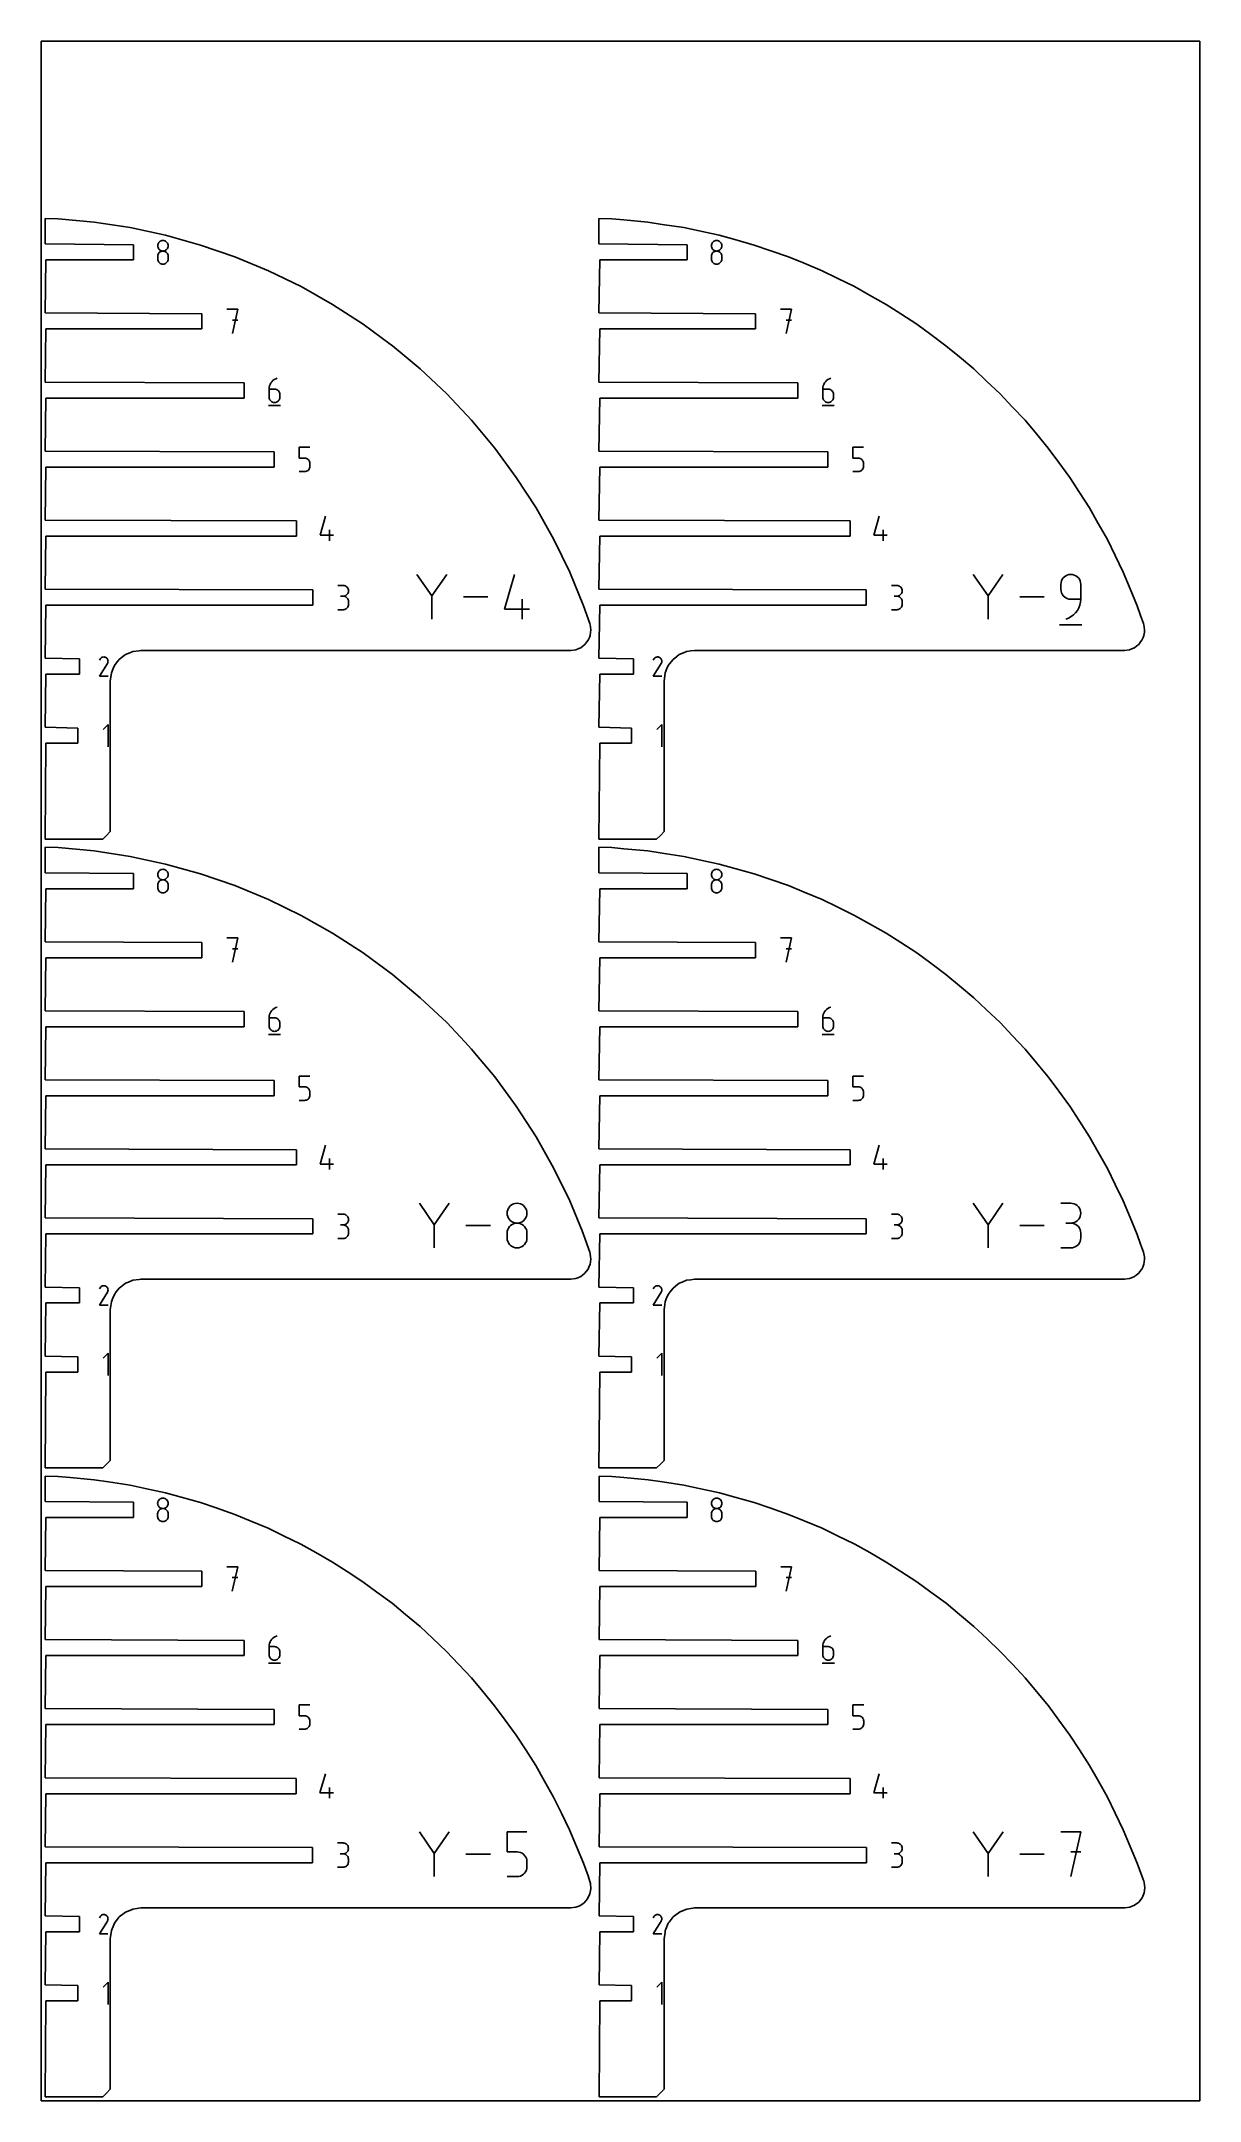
# Model space of a CAD drawing. Extents: x 0 to 457, y 0 to 812.
import ezdxf

# ---------------------------------------------------------------- set-up
doc = ezdxf.new("R2010")
doc.units = 0

msp = doc.modelspace()

# ---------------------------------------------------------------- linework, layer by layer
at = {"layer": 'annotation', "color": 1}
for p, q in [((45.986324, 731.713355), (45.953014, 731.343706)), ((45.953014, 731.343706), (45.953014, 731.343706)), ((45.953014, 731.343706), (45.986344, 730.972321)), ((46.082344, 732.061637), (45.986324, 731.713355)), ((45.986344, 730.972321), (46.082411, 730.622688)), ((46.235205, 732.382645), (46.082344, 732.061637)), ((46.439038, 732.670474), (46.235205, 732.382645)), ((46.687975, 732.919215), (46.439038, 732.670474)), ((46.976148, 733.122962), (46.687975, 732.919215)), ((47.297688, 733.275809), (46.976148, 733.122962)), ((47.646728, 733.371849), (47.297688, 733.275809)), ((48.017398, 733.405175), (47.646728, 733.371849)), ((48.388068, 733.371849), (48.017398, 733.405175)), ((48.017398, 733.405175), (48.017398, 733.405175)), ((48.737108, 733.275809), (48.388068, 733.371849)), ((49.058648, 733.122962), (48.737108, 733.275809)), ((49.346821, 732.919215), (49.058648, 733.122962)), ((49.595758, 732.670474), (49.346821, 732.919215)), ((49.799591, 732.382645), (49.595758, 732.670474)), ((49.952452, 732.061637), (49.799591, 732.382645)), ((49.952384, 730.622688), (50.048452, 730.972321)), ((50.048471, 731.713355), (49.952452, 732.061637)), ((50.048452, 730.972321), (50.081782, 731.343706)), ((50.081782, 731.343706), (50.048471, 731.713355)), ((50.081782, 731.343706), (50.081782, 731.343706)), ((264.373394, 731.712655), (264.340091, 731.343094)), ((264.340091, 731.343094), (264.340091, 731.343094)), ((264.340091, 731.343094), (264.373413, 730.971798)), ((264.469391, 732.060854), (264.373394, 731.712655)), ((264.373413, 730.971798), (264.469458, 730.622247)), ((264.622215, 732.381787), (264.469391, 732.060854)), ((264.826, 732.669546), (264.622215, 732.381787)), ((265.074878, 732.918229), (264.826, 732.669546)), ((265.362982, 733.121928), (265.074878, 732.918229)), ((265.684446, 733.274738), (265.362982, 733.121928)), ((266.033403, 733.370755), (265.684446, 733.274738)), ((266.403985, 733.404073), (266.033403, 733.370755)), ((266.774567, 733.370755), (266.403985, 733.404073)), ((266.403985, 733.404073), (266.403985, 733.404073)), ((267.123523, 733.274738), (266.774567, 733.370755)), ((267.444987, 733.121928), (267.123523, 733.274738)), ((267.733092, 732.918229), (267.444987, 733.121928)), ((267.98197, 732.669546), (267.733092, 732.918229)), ((268.185754, 732.381787), (267.98197, 732.669546)), ((268.338579, 732.060854), (268.185754, 732.381787)), ((268.338511, 730.622247), (268.434556, 730.971798)), ((268.434575, 731.712655), (268.338579, 732.060854)), ((268.434556, 730.971798), (268.467878, 731.343094)), ((268.467878, 731.343094), (268.434575, 731.712655)), ((268.467878, 731.343094), (268.467878, 731.343094)), ((45.986324, 727.580901), (45.953014, 727.20969)), ((45.953014, 727.20969), (45.953014, 726.181288)), ((45.953014, 726.181288), (45.953014, 726.181288)), ((45.953014, 726.181288), (45.986344, 725.810103)), ((46.082344, 727.9304), (45.986324, 727.580901)), ((45.986344, 725.810103), (46.082411, 725.461006)), ((46.235205, 728.252322), (46.082344, 727.9304)), ((46.082411, 730.622688), (46.235334, 730.300663)), ((46.082411, 725.461006), (46.235334, 725.139757)), ((46.439038, 728.540806), (46.235205, 728.252322)), ((46.235334, 730.300663), (46.43923, 730.012107)), ((46.235334, 725.139757), (46.43923, 724.852121)), ((46.687975, 728.789986), (46.439038, 728.540806)), ((46.43923, 730.012107), (46.688215, 729.762878)), ((46.43923, 724.852121), (46.688215, 724.603859)), ((46.976148, 728.994), (46.687975, 728.789986)), ((46.688215, 729.762878), (46.976407, 729.558835)), ((46.688215, 724.603859), (46.976407, 724.400736)), ((47.297688, 729.146983), (46.976148, 728.994)), ((46.976407, 729.558835), (47.297923, 729.405836)), ((46.976407, 724.400736), (47.297923, 724.248513)), ((47.646728, 729.243073), (47.297688, 729.146983)), ((47.297923, 729.405836), (47.646881, 729.30974)), ((47.297923, 724.248513), (47.646881, 724.152953)), ((48.017398, 729.276407), (47.646728, 729.243073)), ((47.646881, 729.30974), (48.017398, 729.276407)), ((47.646881, 724.152953), (48.017398, 724.119819)), ((48.017398, 729.276407), (48.387915, 729.30974)), ((48.388068, 729.243093), (48.017398, 729.276407)), ((48.017398, 729.276407), (48.017398, 729.276407)), ((48.017398, 729.276407), (48.017398, 729.276407)), ((48.017398, 724.119819), (48.387915, 724.152953)), ((48.017398, 724.119819), (48.017398, 724.119819)), ((48.387915, 729.30974), (48.736872, 729.405836)), ((48.387915, 724.152953), (48.736872, 724.248513)), ((48.737108, 729.147051), (48.388068, 729.243093)), ((48.736872, 729.405836), (49.058389, 729.558835)), ((48.736872, 724.248513), (49.058389, 724.400736)), ((49.058648, 728.994129), (48.737108, 729.147051)), ((49.058389, 729.558835), (49.346581, 729.762878)), ((49.058389, 724.400736), (49.346581, 724.603859)), ((49.346821, 728.790178), (49.058648, 728.994129)), ((49.346581, 729.762878), (49.595566, 730.012107)), ((49.346581, 724.603859), (49.595566, 724.852121)), ((49.595758, 728.541046), (49.346821, 728.790178)), ((49.595566, 730.012107), (49.799461, 730.300663)), ((49.595566, 724.852121), (49.799461, 725.139757)), ((49.799591, 728.252582), (49.595758, 728.541046)), ((49.799461, 730.300663), (49.952384, 730.622688)), ((49.799461, 725.139757), (49.952384, 725.461006)), ((49.952452, 727.930635), (49.799591, 728.252582)), ((49.952384, 725.461006), (50.048452, 725.810103)), ((50.048471, 727.581055), (49.952452, 727.930635)), ((50.048452, 725.810103), (50.081782, 726.181288)), ((50.081782, 727.20969), (50.048471, 727.581055)), ((50.081782, 726.181288), (50.081782, 727.20969)), ((50.081782, 727.20969), (50.081782, 727.20969)), ((264.373394, 727.581184), (264.340091, 727.210061)), ((264.340091, 727.210061), (264.340091, 726.181903)), ((264.340091, 726.181903), (264.340091, 726.181903)), ((264.340091, 726.181903), (264.373413, 725.810807)), ((264.469391, 727.930599), (264.373394, 727.581184)), ((264.373413, 725.810807), (264.469458, 725.461792)), ((264.622215, 728.252445), (264.469391, 727.930599)), ((264.469458, 730.622247), (264.622345, 730.300299)), ((264.469458, 725.461792), (264.622345, 725.140619)), ((264.826, 728.54086), (264.622215, 728.252445)), ((264.622345, 730.300299), (264.826192, 730.011812)), ((264.622345, 725.140619), (264.826192, 724.853052)), ((265.074878, 728.789981), (264.826, 728.54086)), ((264.826192, 730.011812), (265.075117, 729.762642)), ((264.826192, 724.853052), (265.075117, 724.604849)), ((265.362982, 728.993946), (265.074878, 728.789981)), ((265.075117, 729.762642), (265.363241, 729.558647)), ((265.075117, 724.604849), (265.363241, 724.401774)), ((265.684446, 729.146894), (265.362982, 728.993946)), ((265.363241, 729.558647), (265.684681, 729.405685)), ((265.363241, 724.401774), (265.684681, 724.249587)), ((266.033403, 729.242961), (265.684446, 729.146894)), ((265.684681, 729.405685), (266.033556, 729.309612)), ((265.684681, 724.249587), (266.033556, 724.15405)), ((266.403985, 729.276286), (266.033403, 729.242961)), ((266.033556, 729.309612), (266.403985, 729.276286)), ((266.033556, 724.15405), (266.403985, 724.120923)), ((266.403985, 729.276286), (266.774413, 729.309612)), ((266.774567, 729.24298), (266.403985, 729.276286)), ((266.403985, 729.276286), (266.403985, 729.276286)), ((266.403985, 729.276286), (266.403985, 729.276286)), ((266.403985, 724.120923), (266.774413, 724.15405)), ((266.403985, 724.120923), (266.403985, 724.120923)), ((266.774413, 729.309612), (267.123288, 729.405685)), ((266.774413, 724.15405), (267.123288, 724.249587)), ((267.123523, 729.146961), (266.774567, 729.24298)), ((267.123288, 729.405685), (267.444728, 729.558647)), ((267.123288, 724.249587), (267.444728, 724.401774)), ((267.444987, 728.994076), (267.123523, 729.146961)), ((267.444728, 729.558647), (267.732852, 729.762642)), ((267.444728, 724.401774), (267.732852, 724.604849)), ((267.733092, 728.790173), (267.444987, 728.994076)), ((267.732852, 729.762642), (267.981778, 730.011812)), ((267.732852, 724.604849), (267.981778, 724.853052)), ((267.98197, 728.5411), (267.733092, 728.790173)), ((267.981778, 730.011812), (268.185625, 730.300299)), ((267.981778, 724.853052), (268.185625, 725.140619)), ((268.185754, 728.252704), (267.98197, 728.5411)), ((268.185625, 730.300299), (268.338511, 730.622247)), ((268.185625, 725.140619), (268.338511, 725.461792)), ((268.338579, 727.930834), (268.185754, 728.252704)), ((268.338511, 725.461792), (268.434556, 725.810807)), ((268.434575, 727.581337), (268.338579, 727.930834)), ((268.434556, 725.810807), (268.467878, 726.181903)), ((268.467878, 727.210061), (268.434575, 727.581337)), ((268.467878, 726.181903), (268.467878, 727.210061)), ((268.467878, 727.210061), (268.467878, 727.210061)), ((77.553915, 706.346105), (73.284907, 706.346105)), ((75.419712, 696.746105), (77.553915, 706.346105)), ((77.553915, 702.071077), (75.419712, 702.071077)), ((295.931169, 706.346105), (291.662161, 706.346105)), ((293.796966, 696.746105), (295.931169, 706.346105)), ((295.931169, 702.071077), (293.796966, 702.071077)), ((89.954872, 675.49774), (89.907668, 674.848856)), ((89.907668, 674.848856), (89.907668, 671.658087)), ((92.039463, 674.848856), (89.907668, 674.848856)), ((90.092648, 676.121189), (89.954872, 675.49774)), ((90.315244, 676.711475), (90.092648, 676.121189)), ((90.616906, 677.260868), (90.315244, 676.711475)), ((90.991883, 677.761637), (90.616906, 677.260868)), ((91.434421, 678.206053), (90.991883, 677.761637)), ((91.938768, 678.586386), (91.434421, 678.206053)), ((92.49917, 678.894906), (91.938768, 678.586386)), ((92.422871, 674.81464), (92.039463, 674.848856)), ((92.783645, 674.715959), (92.422871, 674.81464)), ((93.109876, 679.123884), (92.49917, 678.894906)), ((93.115784, 674.558766), (92.783645, 674.715959)), ((93.109876, 679.123884), (93.109876, 679.123884)), ((93.413288, 674.349009), (93.115784, 674.558766)), ((93.670156, 674.092641), (93.413288, 674.349009)), ((93.880387, 673.795612), (93.670156, 674.092641)), ((308.324689, 675.49774), (308.277485, 674.848856)), ((308.277485, 674.848856), (308.277485, 671.658087)), ((310.40928, 674.848856), (308.277485, 674.848856)), ((308.462465, 676.12119), (308.324689, 675.49774)), ((308.685061, 676.711476), (308.462465, 676.12119)), ((308.986723, 677.260868), (308.685061, 676.711476)), ((309.3617, 677.761637), (308.986723, 677.260868)), ((309.804238, 678.206053), (309.3617, 677.761637)), ((310.308585, 678.586386), (309.804238, 678.206053)), ((310.868987, 678.894906), (310.308585, 678.586386)), ((310.792689, 674.81464), (310.40928, 674.848856)), ((311.153463, 674.71596), (310.792689, 674.81464)), ((311.479693, 679.123884), (310.868987, 678.894906)), ((311.485602, 674.558766), (311.153463, 674.71596)), ((311.479693, 679.123884), (311.479693, 679.123884)), ((311.783105, 674.349009), (311.485602, 674.558766)), ((312.039973, 674.092641), (311.783105, 674.349009)), ((312.250204, 673.795612), (312.039973, 674.092641)), ((89.640667, 668.323884), (94.440667, 668.323884)), ((89.907668, 671.658087), (89.907668, 671.658087)), ((89.907668, 671.658087), (89.942086, 671.274596)), ((89.942086, 671.274596), (90.041291, 670.913601)), ((90.041291, 670.913601), (90.199208, 670.581141)), ((90.199208, 670.581141), (90.409761, 670.283258)), ((90.409761, 670.283258), (90.666877, 670.02599)), ((90.666877, 670.02599), (90.964479, 669.815379)), ((90.964479, 669.815379), (91.296495, 669.657464)), ((91.296495, 669.657464), (91.656847, 669.558286)), ((91.656847, 669.558286), (92.039463, 669.523884)), ((92.039463, 669.523884), (92.422871, 669.558286)), ((92.039463, 669.523884), (92.039463, 669.523884)), ((92.422871, 669.558286), (92.783645, 669.657464)), ((92.783645, 669.657464), (93.115784, 669.815379)), ((93.115784, 669.815379), (93.413288, 670.02599)), ((93.413288, 670.02599), (93.670156, 670.283258)), ((93.670156, 670.283258), (93.880387, 670.581141)), ((94.037982, 673.463874), (93.880387, 673.795612)), ((93.880387, 670.581141), (94.037982, 670.913601)), ((94.136939, 673.103376), (94.037982, 673.463874)), ((94.037982, 670.913601), (94.136939, 671.274596)), ((94.171258, 672.720071), (94.136939, 673.103376)), ((94.136939, 671.274596), (94.171258, 671.658087)), ((94.171258, 671.658087), (94.171258, 672.720071)), ((94.171258, 672.720071), (94.171258, 672.720071)), ((308.010484, 668.323884), (312.810484, 668.323884)), ((308.277485, 671.658087), (308.277485, 671.658087)), ((308.277485, 671.658087), (308.311904, 671.274596)), ((308.311904, 671.274596), (308.411108, 670.913601)), ((308.411108, 670.913601), (308.569025, 670.581141)), ((308.569025, 670.581141), (308.779578, 670.283258)), ((308.779578, 670.283258), (309.036694, 670.02599)), ((309.036694, 670.02599), (309.334297, 669.815379)), ((309.334297, 669.815379), (309.666312, 669.657464)), ((309.666312, 669.657464), (310.026665, 669.558286)), ((310.026665, 669.558286), (310.40928, 669.523884)), ((310.40928, 669.523884), (310.792689, 669.558286)), ((310.40928, 669.523884), (310.40928, 669.523884)), ((310.792689, 669.558286), (311.153463, 669.657464)), ((311.153463, 669.657464), (311.485602, 669.815379)), ((311.485602, 669.815379), (311.783105, 670.02599)), ((311.783105, 670.02599), (312.039973, 670.283258)), ((312.039973, 670.283258), (312.250204, 670.581141)), ((312.407799, 673.463874), (312.250204, 673.795612)), ((312.250204, 670.581141), (312.407799, 670.913601)), ((312.506756, 673.103376), (312.407799, 673.463874)), ((312.407799, 670.913601), (312.506756, 671.274596)), ((312.541075, 672.720071), (312.506756, 673.103376)), ((312.506756, 671.274596), (312.541075, 671.658087)), ((312.541075, 671.658087), (312.541075, 672.720071)), ((312.541075, 672.720071), (312.541075, 672.720071)), ((101.752781, 647.626634), (101.752781, 651.901663)), ((101.752781, 651.901663), (106.01637, 651.901663)), ((320.117293, 647.626635), (320.117293, 651.901663)), ((320.117293, 651.901663), (324.380883, 651.901663)), ((103.884575, 647.626634), (101.752781, 647.626634)), ((101.752781, 642.301663), (103.884575, 642.301663)), ((104.26735, 647.592419), (103.884575, 647.626634)), ((103.884575, 642.301663), (104.267191, 642.336064)), ((103.884575, 642.301663), (103.884575, 642.301663)), ((104.267191, 642.336064), (104.627544, 642.435243)), ((104.627787, 647.493738), (104.26735, 647.592419)), ((104.627544, 642.435243), (104.959559, 642.593158)), ((104.959827, 647.336544), (104.627787, 647.493738)), ((104.959559, 642.593158), (105.257162, 642.803769)), ((105.25741, 647.126788), (104.959827, 647.336544)), ((105.257162, 642.803769), (105.514277, 643.061036)), ((105.514475, 646.87042), (105.25741, 647.126788)), ((105.514277, 643.061036), (105.724831, 643.35892)), ((105.724964, 646.573391), (105.514475, 646.87042)), ((105.724831, 643.35892), (105.882747, 643.691379)), ((105.882817, 646.241652), (105.724964, 646.573391)), ((105.882747, 643.691379), (105.981952, 644.052375)), ((105.981972, 645.881155), (105.882817, 646.241652)), ((105.981952, 644.052375), (106.01637, 644.435866)), ((106.01637, 645.49785), (105.981972, 645.881155)), ((106.01637, 644.435866), (106.01637, 645.49785)), ((106.01637, 645.49785), (106.01637, 645.49785)), ((322.249088, 647.626635), (320.117293, 647.626635)), ((320.117293, 642.301663), (322.249088, 642.301663)), ((322.631862, 647.592419), (322.249088, 647.626635)), ((322.249088, 642.301663), (322.631703, 642.336064)), ((322.249088, 642.301663), (322.249088, 642.301663)), ((322.631703, 642.336064), (322.992056, 642.435243)), ((322.992299, 647.493738), (322.631862, 647.592419)), ((322.992056, 642.435243), (323.324071, 642.593158)), ((323.324339, 647.336544), (322.992299, 647.493738)), ((323.324071, 642.593158), (323.621674, 642.803769)), ((323.621922, 647.126788), (323.324339, 647.336544)), ((323.621674, 642.803769), (323.87879, 643.061036)), ((323.878988, 646.87042), (323.621922, 647.126788)), ((323.87879, 643.061036), (324.089343, 643.35892)), ((324.089477, 646.573391), (323.878988, 646.87042)), ((324.089343, 643.35892), (324.24726, 643.691379)), ((324.247329, 646.241652), (324.089477, 646.573391)), ((324.24726, 643.691379), (324.346464, 644.052375)), ((324.346484, 645.881155), (324.247329, 646.241652)), ((324.346464, 644.052375), (324.380883, 644.435866)), ((324.380883, 645.49785), (324.346484, 645.881155)), ((324.380883, 644.435866), (324.380883, 645.49785)), ((324.380883, 645.49785), (324.380883, 645.49785)), ((110.001432, 617.213644), (112.130216, 624.679441)), ((115.331822, 617.213644), (110.001432, 617.213644)), ((113.734029, 615.079441), (113.734029, 619.343031)), ((328.362012, 617.213644), (330.490796, 624.679441)), ((333.692402, 617.213644), (328.362012, 617.213644)), ((332.094609, 615.079441), (332.094609, 619.343031)), ((154.06971, 593.282003), (148.191765, 601.782313)), ((159.946549, 601.782313), (154.06971, 593.282003)), ((182.79859, 588.077608), (186.706168, 601.78176)), ((373.455784, 593.281954), (367.577842, 601.782259)), ((379.33262, 601.782259), (373.455784, 593.281954)), ((404.123416, 601.246355), (403.57714, 600.859585)), ((404.73286, 601.536369), (404.123416, 601.246355)), ((405.39432, 601.718522), (404.73286, 601.536369)), ((406.096646, 601.781707), (405.39432, 601.718522)), ((406.800427, 601.718522), (406.096646, 601.781707)), ((406.096646, 601.781707), (406.096646, 601.781707)), ((407.46266, 601.536369), (406.800427, 601.718522)), ((408.072331, 601.246355), (407.46266, 601.536369)), ((408.618426, 600.859585), (408.072331, 601.246355)), ((119.098909, 597.446082), (116.967114, 597.446082)), ((119.098909, 593.182493), (118.031507, 593.182493)), ((118.031507, 593.182493), (119.098909, 593.182493)), ((119.482317, 597.411668), (119.098909, 597.446082)), ((119.098909, 593.182493), (119.482317, 593.216915)), ((119.482317, 593.148079), (119.098909, 593.182493)), ((119.098909, 593.182493), (119.098909, 593.182493)), ((119.843091, 597.312492), (119.482317, 597.411668)), ((119.482317, 593.216915), (119.843091, 593.316149)), ((119.843091, 593.048903), (119.482317, 593.148079)), ((120.175231, 597.154654), (119.843091, 597.312492)), ((119.843091, 593.316149), (120.175231, 593.474144)), ((120.175231, 592.891065), (119.843091, 593.048903)), ((120.472734, 596.944254), (120.175231, 597.154654)), ((120.175231, 593.474144), (120.472734, 593.68485)), ((120.472734, 592.680664), (120.175231, 592.891065)), ((120.729602, 596.68739), (120.472734, 596.944254)), ((120.472734, 593.68485), (120.729602, 593.942217)), ((120.939833, 596.390163), (120.729602, 596.68739)), ((120.729602, 593.942217), (120.939833, 594.240196)), ((121.097428, 596.058672), (120.939833, 596.390163)), ((120.939833, 594.240196), (121.097428, 594.572735)), ((121.196385, 595.699017), (121.097428, 596.058672)), ((121.097428, 594.572735), (121.196385, 594.933786)), ((121.230704, 595.317298), (121.196385, 595.699017)), ((121.196385, 594.933786), (121.230704, 595.317298)), ((121.230704, 595.317298), (121.230704, 595.317298)), ((154.06971, 593.966051), (154.06971, 584.159531)), ((176.192119, 592.970922), (166.556887, 592.970922)), ((337.456612, 597.446082), (335.324817, 597.446082)), ((337.456612, 593.182493), (336.38921, 593.182493)), ((336.38921, 593.182493), (337.456612, 593.182493)), ((337.84002, 597.411668), (337.456612, 597.446082)), ((337.456612, 593.182493), (337.84002, 593.216915)), ((337.84002, 593.148079), (337.456612, 593.182493)), ((337.456612, 593.182493), (337.456612, 593.182493)), ((338.200794, 597.312493), (337.84002, 597.411668)), ((337.84002, 593.216915), (338.200794, 593.316149)), ((338.200794, 593.048903), (337.84002, 593.148079)), ((338.532933, 597.154654), (338.200794, 597.312493)), ((338.200794, 593.316149), (338.532933, 593.474144)), ((338.532933, 592.891065), (338.200794, 593.048903)), ((338.830437, 596.944254), (338.532933, 597.154654)), ((338.532933, 593.474144), (338.830437, 593.68485)), ((338.830437, 592.680664), (338.532933, 592.891065)), ((339.087305, 596.68739), (338.830437, 596.944254)), ((338.830437, 593.68485), (339.087305, 593.942217)), ((339.297536, 596.390163), (339.087305, 596.68739)), ((339.087305, 593.942217), (339.297536, 594.240196)), ((339.455131, 596.058672), (339.297536, 596.390163)), ((339.297536, 594.240196), (339.455131, 594.572736)), ((339.554088, 595.699017), (339.455131, 596.058672)), ((339.455131, 594.572736), (339.554088, 594.933786)), ((339.588407, 595.317298), (339.554088, 595.699017)), ((339.554088, 594.933786), (339.588407, 595.317298)), ((339.588407, 595.317298), (339.588407, 595.317298)), ((373.455784, 593.966001), (373.455784, 584.159487)), ((395.578181, 592.970873), (385.942955, 592.970873)), ((402.246722, 598.56705), (402.183544, 597.86308)), ((402.183544, 597.86308), (402.183544, 595.903766)), ((402.183544, 595.903766), (402.183544, 595.903766)), ((402.183544, 595.903766), (402.246722, 595.199833)), ((402.428821, 599.229791), (402.246722, 598.56705)), ((402.246722, 595.199833), (402.428821, 594.537194)), ((402.718691, 599.840197), (402.428821, 599.229791)), ((402.428821, 594.537194), (402.718691, 593.926934)), ((403.105181, 600.387164), (402.718691, 599.840197)), ((402.718691, 593.926934), (403.105181, 593.380142)), ((403.57714, 600.859585), (403.105181, 600.387164)), ((403.105181, 593.380142), (403.57714, 592.907905)), ((403.57714, 592.907905), (404.123416, 592.521309)), ((409.08993, 600.387164), (408.618426, 600.859585)), ((409.475829, 599.840197), (409.08993, 600.387164)), ((409.765108, 599.229791), (409.475829, 599.840197)), ((409.946752, 598.56705), (409.765108, 599.229791)), ((410.009748, 597.86308), (409.946752, 598.56705)), ((410.009748, 591.986243), (410.009748, 597.86308)), ((410.009748, 597.86308), (410.009748, 597.86308)), ((116.967114, 587.857521), (119.098909, 587.857521)), ((119.098909, 587.857521), (119.482317, 587.891915)), ((119.098909, 587.857521), (119.098909, 587.857521)), ((119.482317, 587.891915), (119.843091, 587.991042)), ((119.843091, 587.991042), (120.175231, 588.148815)), ((120.175231, 588.148815), (120.472734, 588.359151)), ((120.729602, 592.4238), (120.472734, 592.680664)), ((120.472734, 588.359151), (120.729602, 588.615965)), ((120.939833, 592.126573), (120.729602, 592.4238)), ((120.729602, 588.615965), (120.939833, 588.913173)), ((121.097428, 591.795083), (120.939833, 592.126573)), ((120.939833, 588.913173), (121.097428, 589.244688)), ((121.196385, 591.435428), (121.097428, 591.795083)), ((121.097428, 589.244688), (121.196385, 589.604427)), ((121.230704, 591.053708), (121.196385, 591.435428)), ((121.196385, 589.604427), (121.230704, 589.986306)), ((121.230704, 589.986306), (121.230704, 591.053708)), ((121.230704, 591.053708), (121.230704, 591.053708)), ((192.583007, 588.077608), (182.79859, 588.077608)), ((189.650113, 584.160084), (189.650113, 591.986292)), ((335.324817, 587.857521), (337.456612, 587.857521)), ((337.456612, 587.857521), (337.84002, 587.891915)), ((337.456612, 587.857521), (337.456612, 587.857521)), ((337.84002, 587.891915), (338.200794, 587.991042)), ((338.200794, 587.991042), (338.532933, 588.148815)), ((338.532933, 588.148815), (338.830437, 588.359152)), ((339.087305, 592.423801), (338.830437, 592.680664)), ((338.830437, 588.359152), (339.087305, 588.615966)), ((339.297536, 592.126574), (339.087305, 592.423801)), ((339.087305, 588.615966), (339.297536, 588.913173)), ((339.455131, 591.795083), (339.297536, 592.126574)), ((339.297536, 588.913173), (339.455131, 589.244688)), ((339.554088, 591.435428), (339.455131, 591.795083)), ((339.455131, 589.244688), (339.554088, 589.604428)), ((339.588407, 591.053708), (339.554088, 591.435428)), ((339.554088, 589.604428), (339.588407, 589.986306)), ((339.588407, 589.986306), (339.588407, 591.053708)), ((339.588407, 591.053708), (339.588407, 591.053708)), ((404.123416, 592.521309), (404.73286, 592.231442)), ((404.73286, 592.231442), (405.39432, 592.049391)), ((405.257469, 584.577046), (406.284601, 585.140705)), ((405.39432, 592.049391), (406.096646, 591.986243)), ((406.096646, 591.986243), (410.009748, 591.986243)), ((406.284601, 585.140705), (407.20922, 585.836656)), ((407.20922, 585.836656), (408.020711, 586.650538)), ((408.020711, 586.650538), (408.708459, 587.567988)), ((408.708459, 587.567988), (409.261852, 588.574645)), ((409.261852, 588.574645), (409.670273, 589.656148)), ((409.670273, 589.656148), (409.92311, 590.798134)), ((409.92311, 590.798134), (410.009748, 591.986243)), ((401.694544, 581.957331), (410.505378, 581.957331)), ((404.138437, 584.160039), (405.257469, 584.577046)), ((404.138437, 584.160039), (404.138437, 584.160039)), ((23.389352, 568.643229), (23.213261, 568.393529)), ((23.600622, 568.85167), (23.389352, 568.643229)), ((23.840645, 569.017184), (23.600622, 568.85167)), ((24.102996, 569.138101), (23.840645, 569.017184)), ((24.38125, 569.212751), (24.102996, 569.138101)), ((24.66898, 569.239467), (24.38125, 569.212751)), ((24.959763, 569.216578), (24.66898, 569.239467)), ((25.247171, 569.142416), (24.959763, 569.216578)), ((25.524781, 569.01531), (25.247171, 569.142416)), ((25.773073, 568.838999), (25.524781, 569.01531)), ((25.524781, 569.01531), (25.524781, 569.01531)), ((25.980671, 568.627427), (25.773073, 568.838999)), ((26.145732, 568.387078), (25.980671, 568.627427)), ((241.80846, 568.647955), (241.632109, 568.397888)), ((242.020041, 568.856704), (241.80846, 568.647955)), ((242.260418, 569.022461), (242.020041, 568.856704)), ((242.523155, 569.143556), (242.260418, 569.022461)), ((242.801819, 569.218317), (242.523155, 569.143556)), ((243.089973, 569.245072), (242.801819, 569.218317)), ((243.381184, 569.222149), (243.089973, 569.245072)), ((243.669016, 569.147878), (243.381184, 569.222149)), ((243.947034, 569.020585), (243.669016, 569.147878)), ((244.195692, 568.844014), (243.947034, 569.020585)), ((243.947034, 569.020585), (243.947034, 569.020585)), ((244.403597, 568.63213), (244.195692, 568.844014)), ((244.5689, 568.391427), (244.403597, 568.63213)), ((22.986595, 561.630283), (26.109341, 566.657503)), ((26.366071, 561.630283), (22.986595, 561.630283)), ((23.213261, 568.393529), (22.991367, 567.967873)), ((26.109341, 566.657503), (26.113074, 566.662123)), ((26.109341, 566.657503), (26.109341, 566.657503)), ((26.113074, 566.662123), (26.116654, 566.666781)), ((26.116654, 566.666781), (26.120105, 566.671519)), ((26.120105, 566.671519), (26.123449, 566.676374)), ((26.123449, 566.676374), (26.126711, 566.681386)), ((26.126711, 566.681386), (26.129913, 566.686594)), ((26.129913, 566.686594), (26.133081, 566.692039)), ((26.133081, 566.692039), (26.136237, 566.697758)), ((26.136237, 566.697758), (26.139404, 566.703791)), ((26.139404, 566.703791), (26.268342, 566.980631)), ((26.139404, 566.703791), (26.139404, 566.703791)), ((26.266407, 568.124436), (26.145732, 568.387078)), ((26.340851, 567.845986), (26.266407, 568.124436)), ((26.268342, 566.980631), (26.343665, 567.267599)), ((26.367219, 567.558213), (26.340851, 567.845986)), ((26.343665, 567.267599), (26.367219, 567.558213)), ((241.405109, 561.624678), (244.532456, 566.659304)), ((244.789564, 561.624678), (241.405109, 561.624678)), ((241.632109, 568.397888), (241.409888, 567.971605)), ((244.532456, 566.659304), (244.536195, 566.663931)), ((244.532456, 566.659304), (244.532456, 566.659304)), ((244.536195, 566.663931), (244.53978, 566.668596)), ((244.53978, 566.668596), (244.543235, 566.67334)), ((244.543235, 566.67334), (244.546584, 566.678203)), ((244.546584, 566.678203), (244.549851, 566.683222)), ((244.549851, 566.683222), (244.553059, 566.688438)), ((244.553059, 566.688438), (244.556231, 566.693891)), ((244.556231, 566.693891), (244.559391, 566.699618)), ((244.559391, 566.699618), (244.562563, 566.70566)), ((244.562563, 566.70566), (244.691691, 566.982908)), ((244.562563, 566.70566), (244.562563, 566.70566)), ((244.689753, 568.128399), (244.5689, 568.391427)), ((244.764307, 567.849538), (244.689753, 568.128399)), ((244.691691, 566.982908), (244.767125, 567.270299)), ((244.790714, 567.561341), (244.764307, 567.849538)), ((244.767125, 567.270299), (244.790714, 567.561341)), ((26.411208, 542.614994), (24.45387, 540.657104)), ((26.411208, 533.81056), (26.411208, 542.614994)), ((244.838033, 542.618512), (242.879131, 540.659057)), ((244.838033, 533.807043), (244.838033, 542.618512)), ((45.986325, 483.817321), (45.953014, 483.447672)), ((45.953014, 483.447672), (45.953014, 483.447672)), ((45.953014, 483.447672), (45.986344, 483.076288)), ((45.986325, 479.684868), (45.953014, 479.313657)), ((45.953014, 479.313657), (45.953014, 478.285254)), ((46.082344, 484.165603), (45.986325, 483.817321)), ((46.082344, 480.034366), (45.986325, 479.684868)), ((45.986344, 483.076288), (46.082412, 482.726654)), ((46.235205, 484.486612), (46.082344, 484.165603)), ((46.235205, 480.356289), (46.082344, 480.034366)), ((46.082412, 482.726654), (46.235335, 482.40463)), ((46.439038, 484.77444), (46.235205, 484.486612)), ((46.439038, 480.644772), (46.235205, 480.356289)), ((46.235335, 482.40463), (46.43923, 482.116074)), ((46.687975, 485.023181), (46.439038, 484.77444)), ((46.687975, 480.893952), (46.439038, 480.644772)), ((46.43923, 482.116074), (46.688215, 481.866845)), ((46.976148, 485.226929), (46.687975, 485.023181)), ((46.976148, 481.097966), (46.687975, 480.893952)), ((46.688215, 481.866845), (46.976407, 481.662801)), ((47.297688, 485.379775), (46.976148, 485.226929)), ((47.297688, 481.25095), (46.976148, 481.097966)), ((46.976407, 481.662801), (47.297924, 481.509802)), ((47.646728, 485.475815), (47.297688, 485.379775)), ((47.646728, 481.34704), (47.297688, 481.25095)), ((47.297924, 481.509802), (47.646881, 481.413707)), ((48.017398, 485.509141), (47.646728, 485.475815)), ((48.017398, 481.380373), (47.646728, 481.34704)), ((47.646881, 481.413707), (48.017398, 481.380373)), ((48.388068, 485.475815), (48.017398, 485.509141)), ((48.017398, 485.509141), (48.017398, 485.509141)), ((48.017398, 481.380373), (48.387915, 481.413707)), ((48.388068, 481.347059), (48.017398, 481.380373)), ((48.017398, 481.380373), (48.017398, 481.380373)), ((48.017398, 481.380373), (48.017398, 481.380373)), ((48.387915, 481.413707), (48.736873, 481.509802)), ((48.737108, 485.379775), (48.388068, 485.475815)), ((48.737108, 481.251017), (48.388068, 481.347059)), ((48.736873, 481.509802), (49.058389, 481.662801)), ((49.058648, 485.226929), (48.737108, 485.379775)), ((49.058648, 481.098095), (48.737108, 481.251017)), ((49.058389, 481.662801), (49.346581, 481.866845)), ((49.346821, 485.023181), (49.058648, 485.226929)), ((49.346821, 480.894144), (49.058648, 481.098095)), ((49.346581, 481.866845), (49.595566, 482.116074)), ((49.595758, 484.77444), (49.346821, 485.023181)), ((49.595758, 480.645012), (49.346821, 480.894144)), ((49.595566, 482.116074), (49.799462, 482.40463)), ((49.799591, 484.486612), (49.595758, 484.77444)), ((49.799591, 480.356548), (49.595758, 480.645012)), ((49.799462, 482.40463), (49.952385, 482.726654)), ((49.952452, 484.165603), (49.799591, 484.486612)), ((49.952452, 480.034601), (49.799591, 480.356548)), ((49.952385, 482.726654), (50.048452, 483.076288)), ((50.048472, 483.817321), (49.952452, 484.165603)), ((50.048472, 479.685021), (49.952452, 480.034601)), ((50.048452, 483.076288), (50.081782, 483.447672)), ((50.081782, 483.447672), (50.048472, 483.817321)), ((50.081782, 479.313657), (50.048472, 479.685021)), ((50.081782, 483.447672), (50.081782, 483.447672)), ((50.081782, 478.285254), (50.081782, 479.313657)), ((50.081782, 479.313657), (50.081782, 479.313657)), ((264.373394, 483.816621), (264.340091, 483.44706)), ((264.340091, 483.44706), (264.340091, 483.44706)), ((264.340091, 483.44706), (264.373413, 483.075764)), ((264.373394, 479.685149), (264.340091, 479.314027)), ((264.340091, 479.314027), (264.340091, 478.285868)), ((264.469391, 484.16482), (264.373394, 483.816621)), ((264.469391, 480.034565), (264.373394, 479.685149)), ((264.373413, 483.075764), (264.469458, 482.726213)), ((264.622215, 484.485753), (264.469391, 484.16482)), ((264.622215, 480.356411), (264.469391, 480.034565)), ((264.469458, 482.726213), (264.622344, 482.404265)), ((264.826, 484.773513), (264.622215, 484.485753)), ((264.826, 480.644826), (264.622215, 480.356411)), ((264.622344, 482.404265), (264.826191, 482.115778)), ((265.074878, 485.022195), (264.826, 484.773513)), ((265.074878, 480.893947), (264.826, 480.644826)), ((264.826191, 482.115778), (265.075117, 481.866608)), ((265.362982, 485.225894), (265.074878, 485.022195)), ((265.362982, 481.097912), (265.074878, 480.893947)), ((265.075117, 481.866608), (265.363241, 481.662613)), ((265.684446, 485.378704), (265.362982, 485.225894)), ((265.684446, 481.250859), (265.362982, 481.097912)), ((265.363241, 481.662613), (265.684681, 481.509651)), ((266.033402, 485.474721), (265.684446, 485.378704)), ((266.033402, 481.346927), (265.684446, 481.250859)), ((265.684681, 481.509651), (266.033556, 481.413578)), ((266.403985, 485.508039), (266.033402, 485.474721)), ((266.403985, 481.380252), (266.033402, 481.346927)), ((266.033556, 481.413578), (266.403985, 481.380252)), ((266.774567, 485.474721), (266.403985, 485.508039)), ((266.403985, 485.508039), (266.403985, 485.508039)), ((266.403985, 481.380252), (266.774413, 481.413578)), ((266.774567, 481.346946), (266.403985, 481.380252)), ((266.403985, 481.380252), (266.403985, 481.380252)), ((266.403985, 481.380252), (266.403985, 481.380252)), ((266.774413, 481.413578), (267.123288, 481.509651)), ((267.123523, 485.378704), (266.774567, 485.474721)), ((267.123523, 481.250927), (266.774567, 481.346946)), ((267.123288, 481.509651), (267.444728, 481.662613)), ((267.444987, 485.225894), (267.123523, 485.378704)), ((267.444987, 481.098042), (267.123523, 481.250927)), ((267.444728, 481.662613), (267.732852, 481.866608)), ((267.733092, 485.022195), (267.444987, 485.225894)), ((267.733092, 480.894139), (267.444987, 481.098042)), ((267.732852, 481.866608), (267.981778, 482.115778)), ((267.98197, 484.773513), (267.733092, 485.022195)), ((267.98197, 480.645066), (267.733092, 480.894139)), ((267.981778, 482.115778), (268.185625, 482.404265)), ((268.185754, 484.485753), (267.98197, 484.773513)), ((268.185754, 480.35667), (267.98197, 480.645066)), ((268.185625, 482.404265), (268.338512, 482.726213)), ((268.338579, 484.16482), (268.185754, 484.485753)), ((268.338579, 480.0348), (268.185754, 480.35667)), ((268.338512, 482.726213), (268.434556, 483.075764)), ((268.434576, 483.816621), (268.338579, 484.16482)), ((268.434576, 479.685303), (268.338579, 480.0348)), ((268.434556, 483.075764), (268.467878, 483.44706)), ((268.467878, 483.44706), (268.434576, 483.816621)), ((268.467878, 479.314027), (268.434576, 479.685303)), ((268.467878, 483.44706), (268.467878, 483.44706)), ((268.467878, 478.285868), (268.467878, 479.314027)), ((268.467878, 479.314027), (268.467878, 479.314027)), ((45.953014, 478.285254), (45.953014, 478.285254)), ((45.953014, 478.285254), (45.986344, 477.91407)), ((45.986344, 477.91407), (46.082412, 477.564972)), ((46.082412, 477.564972), (46.235335, 477.243723)), ((46.235335, 477.243723), (46.43923, 476.956087)), ((46.43923, 476.956087), (46.688215, 476.707826)), ((46.688215, 476.707826), (46.976407, 476.504702)), ((46.976407, 476.504702), (47.297924, 476.352479)), ((47.297924, 476.352479), (47.646881, 476.256919)), ((47.646881, 476.256919), (48.017398, 476.223785)), ((48.017398, 476.223785), (48.387915, 476.256919)), ((48.017398, 476.223785), (48.017398, 476.223785)), ((48.387915, 476.256919), (48.736873, 476.352479)), ((48.736873, 476.352479), (49.058389, 476.504702)), ((49.058389, 476.504702), (49.346581, 476.707826)), ((49.346581, 476.707826), (49.595566, 476.956087)), ((49.595566, 476.956087), (49.799462, 477.243723)), ((49.799462, 477.243723), (49.952385, 477.564972)), ((49.952385, 477.564972), (50.048452, 477.91407)), ((50.048452, 477.91407), (50.081782, 478.285254)), ((264.340091, 478.285868), (264.340091, 478.285868)), ((264.340091, 478.285868), (264.373413, 477.914772)), ((264.373413, 477.914772), (264.469458, 477.565757)), ((264.469458, 477.565757), (264.622344, 477.244585)), ((264.622344, 477.244585), (264.826191, 476.957017)), ((264.826191, 476.957017), (265.075117, 476.708815)), ((265.075117, 476.708815), (265.363241, 476.505739)), ((265.363241, 476.505739), (265.684681, 476.353552)), ((265.684681, 476.353552), (266.033556, 476.258015)), ((266.033556, 476.258015), (266.403985, 476.224889)), ((266.403985, 476.224889), (266.774413, 476.258015)), ((266.403985, 476.224889), (266.403985, 476.224889)), ((266.774413, 476.258015), (267.123288, 476.353552)), ((267.123288, 476.353552), (267.444728, 476.505739)), ((267.444728, 476.505739), (267.732852, 476.708815)), ((267.732852, 476.708815), (267.981778, 476.957017)), ((267.981778, 476.957017), (268.185625, 477.244585)), ((268.185625, 477.244585), (268.338512, 477.565757)), ((268.338512, 477.565757), (268.434556, 477.914772)), ((268.434556, 477.914772), (268.467878, 478.285868)), ((77.553915, 458.450072), (73.284907, 458.450072)), ((75.419712, 448.850072), (77.553915, 458.450072)), ((295.93117, 458.450071), (291.662163, 458.450071)), ((293.796968, 448.850071), (295.93117, 458.450071)), ((77.553915, 454.175043), (75.419712, 454.175043)), ((295.93117, 454.175043), (293.796968, 454.175043)), ((91.938768, 430.690352), (91.434421, 430.310019)), ((92.49917, 430.998873), (91.938768, 430.690352)), ((93.109876, 431.22785), (92.49917, 430.998873)), ((93.109876, 431.22785), (93.109876, 431.22785)), ((310.308584, 430.690352), (309.804238, 430.310019)), ((310.868987, 430.998872), (310.308584, 430.690352)), ((311.479692, 431.22785), (310.868987, 430.998872)), ((311.479692, 431.22785), (311.479692, 431.22785)), ((89.954872, 427.601706), (89.907668, 426.952822)), ((89.907668, 426.952822), (89.907668, 423.762053)), ((92.039463, 426.952822), (89.907668, 426.952822)), ((89.907668, 423.762053), (89.907668, 423.762053)), ((89.907668, 423.762053), (89.942087, 423.378562)), ((89.942087, 423.378562), (90.041291, 423.017567)), ((90.092648, 428.225156), (89.954872, 427.601706)), ((90.041291, 423.017567), (90.199208, 422.685107)), ((90.315244, 428.815442), (90.092648, 428.225156)), ((90.199208, 422.685107), (90.409761, 422.387224)), ((90.616907, 429.364834), (90.315244, 428.815442)), ((90.409761, 422.387224), (90.666877, 422.129956)), ((90.991883, 429.865603), (90.616907, 429.364834)), ((91.434421, 430.310019), (90.991883, 429.865603)), ((92.422872, 426.918606), (92.039463, 426.952822)), ((92.783646, 426.819926), (92.422872, 426.918606)), ((93.115785, 426.662732), (92.783646, 426.819926)), ((93.413288, 426.452975), (93.115785, 426.662732)), ((93.670156, 426.196607), (93.413288, 426.452975)), ((93.413288, 422.129956), (93.670156, 422.387224)), ((93.880387, 425.899578), (93.670156, 426.196607)), ((93.670156, 422.387224), (93.880387, 422.685107)), ((94.037982, 425.56784), (93.880387, 425.899578)), ((93.880387, 422.685107), (94.037982, 423.017567)), ((94.136939, 425.207343), (94.037982, 425.56784)), ((94.037982, 423.017567), (94.136939, 423.378562)), ((94.171258, 424.824037), (94.136939, 425.207343)), ((94.136939, 423.378562), (94.171258, 423.762053)), ((94.171258, 423.762053), (94.171258, 424.824037)), ((94.171258, 424.824037), (94.171258, 424.824037)), ((308.324689, 427.601706), (308.277485, 426.952822)), ((308.277485, 426.952822), (308.277485, 423.762053)), ((310.40928, 426.952822), (308.277485, 426.952822)), ((308.277485, 423.762053), (308.277485, 423.762053)), ((308.277485, 423.762053), (308.311903, 423.378562)), ((308.311903, 423.378562), (308.411108, 423.017567)), ((308.462465, 428.225155), (308.324689, 427.601706)), ((308.411108, 423.017567), (308.569024, 422.685107)), ((308.68506, 428.815441), (308.462465, 428.225155)), ((308.569024, 422.685107), (308.779578, 422.387224)), ((308.986723, 429.364834), (308.68506, 428.815441)), ((308.779578, 422.387224), (309.036693, 422.129956)), ((309.3617, 429.865603), (308.986723, 429.364834)), ((309.804238, 430.310019), (309.3617, 429.865603)), ((310.792688, 426.918606), (310.40928, 426.952822)), ((311.153462, 426.819925), (310.792688, 426.918606)), ((311.485601, 426.662732), (311.153462, 426.819925)), ((311.783105, 426.452975), (311.485601, 426.662732)), ((312.039973, 426.196607), (311.783105, 426.452975)), ((311.783105, 422.129956), (312.039973, 422.387224)), ((312.250204, 425.899578), (312.039973, 426.196607)), ((312.039973, 422.387224), (312.250204, 422.685107)), ((312.407798, 425.56784), (312.250204, 425.899578)), ((312.250204, 422.685107), (312.407798, 423.017567)), ((312.506755, 425.207342), (312.407798, 425.56784)), ((312.407798, 423.017567), (312.506755, 423.378562)), ((312.541075, 424.824037), (312.506755, 425.207342)), ((312.506755, 423.378562), (312.541075, 423.762053)), ((312.541075, 423.762053), (312.541075, 424.824037)), ((312.541075, 424.824037), (312.541075, 424.824037)), ((89.640667, 420.42785), (94.440667, 420.42785)), ((90.666877, 422.129956), (90.96448, 421.919345)), ((90.96448, 421.919345), (91.296495, 421.76143)), ((91.296495, 421.76143), (91.656848, 421.662252)), ((91.656848, 421.662252), (92.039463, 421.62785)), ((92.039463, 421.62785), (92.422872, 421.662252)), ((92.039463, 421.62785), (92.039463, 421.62785)), ((92.422872, 421.662252), (92.783646, 421.76143)), ((92.783646, 421.76143), (93.115785, 421.919345)), ((93.115785, 421.919345), (93.413288, 422.129956)), ((308.010484, 420.42785), (312.810484, 420.42785)), ((309.036693, 422.129956), (309.334296, 421.919345)), ((309.334296, 421.919345), (309.666311, 421.76143)), ((309.666311, 421.76143), (310.026664, 421.662252)), ((310.026664, 421.662252), (310.40928, 421.62785)), ((310.40928, 421.62785), (310.792688, 421.662252)), ((310.40928, 421.62785), (310.40928, 421.62785)), ((310.792688, 421.662252), (311.153462, 421.76143)), ((311.153462, 421.76143), (311.485601, 421.919345)), ((311.485601, 421.919345), (311.783105, 422.129956)), ((101.752781, 399.730601), (101.752781, 404.005629)), ((101.752781, 404.005629), (106.016371, 404.005629)), ((103.884576, 399.730601), (101.752781, 399.730601)), ((104.26735, 399.696385), (103.884576, 399.730601)), ((104.627787, 399.597704), (104.26735, 399.696385)), ((104.959827, 399.440511), (104.627787, 399.597704)), ((105.25741, 399.230754), (104.959827, 399.440511)), ((105.514476, 398.974386), (105.25741, 399.230754)), ((105.724965, 398.677357), (105.514476, 398.974386)), ((105.882817, 398.345619), (105.724965, 398.677357)), ((105.981972, 397.985121), (105.882817, 398.345619)), ((106.016371, 397.601816), (105.981972, 397.985121)), ((320.117294, 399.7306), (320.117294, 404.005629)), ((320.117294, 404.005629), (324.380883, 404.005629)), ((322.249088, 399.7306), (320.117294, 399.7306)), ((322.631863, 399.696385), (322.249088, 399.7306)), ((322.9923, 399.597704), (322.631863, 399.696385)), ((323.32434, 399.44051), (322.9923, 399.597704)), ((323.621923, 399.230754), (323.32434, 399.44051)), ((323.878989, 398.974386), (323.621923, 399.230754)), ((324.089478, 398.677357), (323.878989, 398.974386)), ((324.24733, 398.345618), (324.089478, 398.677357)), ((324.346485, 397.985121), (324.24733, 398.345618)), ((324.380883, 397.601816), (324.346485, 397.985121)), ((101.752781, 394.405629), (103.884576, 394.405629)), ((103.884576, 394.405629), (104.267191, 394.440031)), ((103.884576, 394.405629), (103.884576, 394.405629)), ((104.267191, 394.440031), (104.627544, 394.539209)), ((104.627544, 394.539209), (104.959559, 394.697124)), ((104.959559, 394.697124), (105.257162, 394.907735)), ((105.257162, 394.907735), (105.514278, 395.165002)), ((105.514278, 395.165002), (105.724831, 395.462886)), ((105.724831, 395.462886), (105.882748, 395.795346)), ((105.882748, 395.795346), (105.981952, 396.156341)), ((105.981952, 396.156341), (106.016371, 396.539832)), ((106.016371, 396.539832), (106.016371, 397.601816)), ((106.016371, 397.601816), (106.016371, 397.601816)), ((320.117294, 394.405629), (322.249088, 394.405629)), ((322.249088, 394.405629), (322.631704, 394.44003)), ((322.249088, 394.405629), (322.249088, 394.405629)), ((322.631704, 394.44003), (322.992057, 394.539209)), ((322.992057, 394.539209), (323.324072, 394.697124)), ((323.324072, 394.697124), (323.621675, 394.907735)), ((323.621675, 394.907735), (323.87879, 395.165002)), ((323.87879, 395.165002), (324.089344, 395.462886)), ((324.089344, 395.462886), (324.24726, 395.795345)), ((324.24726, 395.795345), (324.346465, 396.156341)), ((324.346465, 396.156341), (324.380883, 396.539832)), ((324.380883, 396.539832), (324.380883, 397.601816)), ((324.380883, 397.601816), (324.380883, 397.601816)), ((110.001432, 369.31761), (112.130216, 376.783408)), ((328.36201, 369.31761), (330.490795, 376.783407)), ((115.331822, 369.31761), (110.001432, 369.31761)), ((113.734029, 367.183408), (113.734029, 371.446997)), ((333.6924, 369.31761), (328.36201, 369.31761)), ((332.094608, 367.183407), (332.094608, 371.446997)), ((119.098909, 349.550049), (116.967114, 349.550049)), ((119.482318, 349.515635), (119.098909, 349.550049)), ((119.843092, 349.416459), (119.482318, 349.515635)), ((120.175231, 349.258621), (119.843092, 349.416459)), ((120.472734, 349.04822), (120.175231, 349.258621)), ((155.048814, 345.385969), (149.17087, 353.886279)), ((160.925654, 353.886279), (155.048814, 345.385969)), ((183.840836, 350.65728), (183.777695, 349.956599)), ((183.777695, 349.956599), (183.777695, 349.956599)), ((183.777695, 349.956599), (183.840872, 349.252628)), ((184.022844, 351.317459), (183.840836, 350.65728)), ((183.840872, 349.252628), (184.022972, 348.589887)), ((184.312596, 351.925941), (184.022844, 351.317459)), ((184.698968, 352.471528), (184.312596, 351.925941)), ((185.170836, 352.943025), (184.698968, 352.471528)), ((185.717077, 353.329234), (185.170836, 352.943025)), ((186.326567, 353.618961), (185.717077, 353.329234)), ((186.988182, 353.801007), (186.326567, 353.618961)), ((187.690799, 353.864177), (186.988182, 353.801007)), ((188.393415, 353.801007), (187.690799, 353.864177)), ((187.690799, 353.864177), (187.690799, 353.864177)), ((189.055031, 353.618961), (188.393415, 353.801007)), ((189.66452, 353.329234), (189.055031, 353.618961)), ((190.210761, 352.943025), (189.66452, 353.329234)), ((190.682629, 352.471528), (190.210761, 352.943025)), ((191.069001, 351.925941), (190.682629, 352.471528)), ((191.358753, 351.317459), (191.069001, 351.925941)), ((191.358625, 348.589887), (191.540725, 349.252628)), ((191.540761, 350.65728), (191.358753, 351.317459)), ((191.540725, 349.252628), (191.603903, 349.956599)), ((191.603903, 349.956599), (191.540761, 350.65728)), ((191.603903, 349.956599), (191.603903, 349.956599)), ((337.456611, 349.550048), (335.324816, 349.550048)), ((337.84002, 349.515634), (337.456611, 349.550048)), ((338.200794, 349.416458), (337.84002, 349.515634)), ((338.532933, 349.25862), (338.200794, 349.416458)), ((338.830436, 349.04822), (338.532933, 349.25862)), ((373.455784, 345.38592), (367.577843, 353.886225)), ((379.33262, 353.886225), (373.455784, 345.38592)), ((406.097752, 353.865229), (402.18465, 353.865229)), ((406.801532, 353.802059), (406.097752, 353.865229)), ((407.463766, 353.620012), (406.801532, 353.802059)), ((408.073437, 353.330286), (407.463766, 353.620012)), ((408.619532, 352.944077), (408.073437, 353.330286)), ((409.091036, 352.472581), (408.619532, 352.944077)), ((409.476934, 351.926994), (409.091036, 352.472581)), ((409.766213, 351.318512), (409.476934, 351.926994)), ((409.947858, 350.658333), (409.766213, 351.318512)), ((409.766213, 348.590941), (409.947858, 349.253682)), ((410.010853, 349.957652), (409.947858, 350.658333)), ((409.947858, 349.253682), (410.010853, 349.957652)), ((410.010853, 349.957652), (410.010853, 349.957652)), ((119.098909, 345.286459), (118.031507, 345.286459)), ((118.031507, 345.286459), (119.098909, 345.286459)), ((119.098909, 345.286459), (119.482318, 345.320881)), ((119.482318, 345.252045), (119.098909, 345.286459)), ((119.098909, 345.286459), (119.098909, 345.286459)), ((119.482318, 345.320881), (119.843092, 345.420115)), ((119.843092, 345.152869), (119.482318, 345.252045)), ((119.843092, 345.420115), (120.175231, 345.57811)), ((120.175231, 344.995031), (119.843092, 345.152869)), ((120.175231, 345.57811), (120.472734, 345.788816)), ((120.472734, 344.78463), (120.175231, 344.995031)), ((120.729602, 348.791356), (120.472734, 349.04822)), ((120.472734, 345.788816), (120.729602, 346.046184)), ((120.729602, 344.527767), (120.472734, 344.78463)), ((120.939834, 348.494129), (120.729602, 348.791356)), ((120.729602, 346.046184), (120.939834, 346.344162)), ((120.939834, 344.23054), (120.729602, 344.527767)), ((121.097428, 348.162639), (120.939834, 348.494129)), ((120.939834, 346.344162), (121.097428, 346.676702)), ((121.097428, 343.899049), (120.939834, 344.23054)), ((120.939834, 341.017139), (121.097428, 341.348654)), ((121.196385, 347.802984), (121.097428, 348.162639)), ((121.097428, 346.676702), (121.196385, 347.037752)), ((121.196385, 343.539394), (121.097428, 343.899049)), ((121.097428, 341.348654), (121.196385, 341.708394)), ((121.230704, 347.421264), (121.196385, 347.802984)), ((121.196385, 347.037752), (121.230704, 347.421264)), ((121.230704, 343.157674), (121.196385, 343.539394)), ((121.196385, 341.708394), (121.230704, 342.090272)), ((121.230704, 347.421264), (121.230704, 347.421264)), ((121.230704, 342.090272), (121.230704, 343.157674)), ((121.230704, 343.157674), (121.230704, 343.157674)), ((155.048814, 346.070017), (155.048814, 336.263497)), ((177.171224, 345.074888), (167.535992, 345.074888)), ((183.840836, 342.824087), (183.777695, 342.120445)), ((183.777695, 342.120445), (183.777695, 340.171076)), ((184.022844, 343.486572), (183.840836, 342.824087)), ((184.312596, 344.096786), (184.022844, 343.486572)), ((184.022972, 348.589887), (184.312842, 347.97948)), ((184.698968, 344.643615), (184.312596, 344.096786)), ((184.312842, 347.97948), (184.699332, 347.432513)), ((185.170836, 345.115944), (184.698968, 344.643615)), ((184.699332, 347.432513), (185.171291, 346.960092)), ((185.717077, 345.502658), (185.170836, 345.115944)), ((185.171291, 346.960092), (185.717568, 346.573321)), ((186.326567, 345.792643), (185.717077, 345.502658)), ((185.717568, 346.573321), (186.327012, 346.283307)), ((186.988182, 345.974785), (186.326567, 345.792643)), ((186.327012, 346.283307), (186.988473, 346.101155)), ((187.690799, 346.037969), (186.988182, 345.974785)), ((186.988473, 346.101155), (187.690799, 346.037969)), ((187.690799, 346.037969), (188.393124, 346.101155)), ((188.393415, 345.974822), (187.690799, 346.037969)), ((187.690799, 346.037969), (187.690799, 346.037969)), ((187.690799, 346.037969), (187.690799, 346.037969)), ((188.393124, 346.101155), (189.054585, 346.283307)), ((189.055031, 345.792771), (188.393415, 345.974822)), ((189.054585, 346.283307), (189.664029, 346.573321)), ((189.66452, 345.502904), (189.055031, 345.792771)), ((189.664029, 346.573321), (190.210306, 346.960092)), ((190.210761, 345.116308), (189.66452, 345.502904)), ((190.210306, 346.960092), (190.682265, 347.432513)), ((190.682629, 344.64407), (190.210761, 345.116308)), ((190.682265, 347.432513), (191.068755, 347.97948)), ((191.069001, 344.097277), (190.682629, 344.64407)), ((191.068755, 347.97948), (191.358625, 348.589887)), ((191.358753, 343.487017), (191.069001, 344.097277)), ((191.540761, 342.824378), (191.358753, 343.487017)), ((191.603903, 342.120445), (191.540761, 342.824378)), ((191.603903, 340.171076), (191.603903, 342.120445)), ((191.603903, 342.120445), (191.603903, 342.120445)), ((337.456611, 345.286459), (336.389209, 345.286459)), ((336.389209, 345.286459), (337.456611, 345.286459)), ((337.456611, 345.286459), (337.84002, 345.320881)), ((337.84002, 345.252045), (337.456611, 345.286459)), ((337.456611, 345.286459), (337.456611, 345.286459)), ((337.84002, 345.320881), (338.200794, 345.420115)), ((338.200794, 345.152869), (337.84002, 345.252045)), ((338.200794, 345.420115), (338.532933, 345.57811)), ((338.532933, 344.995031), (338.200794, 345.152869)), ((338.532933, 345.57811), (338.830436, 345.788816)), ((338.830436, 344.78463), (338.532933, 344.995031)), ((339.087304, 348.791356), (338.830436, 349.04822)), ((338.830436, 345.788816), (339.087304, 346.046183)), ((339.087304, 344.527766), (338.830436, 344.78463)), ((339.297536, 348.494129), (339.087304, 348.791356)), ((339.087304, 346.046183), (339.297536, 346.344162)), ((339.297536, 344.230539), (339.087304, 344.527766)), ((339.45513, 348.162638), (339.297536, 348.494129)), ((339.297536, 346.344162), (339.45513, 346.676701)), ((339.45513, 343.899049), (339.297536, 344.230539)), ((339.297536, 341.017139), (339.45513, 341.348654)), ((339.554087, 347.802983), (339.45513, 348.162638)), ((339.45513, 346.676701), (339.554087, 347.037752)), ((339.554087, 343.539394), (339.45513, 343.899049)), ((339.45513, 341.348654), (339.554087, 341.708393)), ((339.588406, 347.421264), (339.554087, 347.802983)), ((339.554087, 347.037752), (339.588406, 347.421264)), ((339.588406, 343.157674), (339.554087, 343.539394)), ((339.554087, 341.708393), (339.588406, 342.090272)), ((339.588406, 347.421264), (339.588406, 347.421264)), ((339.588406, 342.090272), (339.588406, 343.157674)), ((339.588406, 343.157674), (339.588406, 343.157674)), ((373.455784, 346.069967), (373.455784, 336.263453)), ((395.578182, 345.074839), (385.942956, 345.074839)), ((406.097752, 346.039025), (404.138438, 346.039025)), ((404.138438, 346.039025), (406.097752, 346.039025)), ((406.097752, 346.039025), (406.801532, 346.10221)), ((406.801532, 345.975855), (406.097752, 346.039025)), ((406.097752, 346.039025), (406.097752, 346.039025)), ((406.801532, 346.10221), (407.463766, 346.284363)), ((407.463766, 345.793808), (406.801532, 345.975855)), ((407.463766, 346.284363), (408.073437, 346.574377)), ((408.073437, 345.504082), (407.463766, 345.793808)), ((408.073437, 346.574377), (408.619532, 346.961147)), ((408.619532, 345.117873), (408.073437, 345.504082)), ((408.619532, 346.961147), (409.091036, 347.433568)), ((409.091036, 344.646377), (408.619532, 345.117873)), ((409.091036, 347.433568), (409.476934, 347.980534)), ((409.476934, 344.10079), (409.091036, 344.646377)), ((409.476934, 347.980534), (409.766213, 348.590941)), ((409.766213, 343.492308), (409.476934, 344.10079)), ((409.947858, 342.832129), (409.766213, 343.492308)), ((410.010853, 342.131448), (409.947858, 342.832129)), ((410.010853, 340.172135), (410.010853, 342.131448)), ((410.010853, 342.131448), (410.010853, 342.131448)), ((116.967114, 339.961487), (119.098909, 339.961487)), ((119.098909, 339.961487), (119.482318, 339.995881)), ((119.098909, 339.961487), (119.098909, 339.961487)), ((119.482318, 339.995881), (119.843092, 340.095008)), ((119.843092, 340.095008), (120.175231, 340.252781)), ((120.175231, 340.252781), (120.472734, 340.463118)), ((120.472734, 340.463118), (120.729602, 340.719932)), ((120.729602, 340.719932), (120.939834, 341.017139)), ((183.777695, 340.171076), (183.777695, 340.171076)), ((183.777695, 340.171076), (183.840872, 339.467484)), ((183.840872, 339.467484), (184.022972, 338.805758)), ((184.022972, 338.805758), (184.312842, 338.196822)), ((184.312842, 338.196822), (184.699332, 337.651599)), ((184.699332, 337.651599), (185.171291, 337.181012)), ((185.171291, 337.181012), (185.717568, 336.795984)), ((185.717568, 336.795984), (186.327012, 336.507441)), ((186.327012, 336.507441), (186.988473, 336.326304)), ((186.988473, 336.326304), (187.690799, 336.263497)), ((187.690799, 336.263497), (188.393124, 336.326304)), ((187.690799, 336.263497), (187.690799, 336.263497)), ((188.393124, 336.326304), (189.054585, 336.507441)), ((189.054585, 336.507441), (189.664029, 336.795984)), ((189.664029, 336.795984), (190.210306, 337.181012)), ((190.210306, 337.181012), (190.682265, 337.651599)), ((190.682265, 337.651599), (191.068755, 338.196822)), ((191.068755, 338.196822), (191.358625, 338.805758)), ((191.358625, 338.805758), (191.540725, 339.467484)), ((191.540725, 339.467484), (191.603903, 340.171076)), ((335.324816, 339.961487), (337.456611, 339.961487)), ((337.456611, 339.961487), (337.84002, 339.995881)), ((337.456611, 339.961487), (337.456611, 339.961487)), ((337.84002, 339.995881), (338.200794, 340.095008)), ((338.200794, 340.095008), (338.532933, 340.252781)), ((338.532933, 340.252781), (338.830436, 340.463117)), ((338.830436, 340.463117), (339.087304, 340.719931)), ((339.087304, 340.719931), (339.297536, 341.017139)), ((402.18465, 336.264558), (406.097752, 336.264558)), ((406.097752, 336.264558), (406.801532, 336.327692)), ((406.097752, 336.264558), (406.097752, 336.264558)), ((406.801532, 336.327692), (407.463766, 336.509647)), ((407.463766, 336.509647), (408.073437, 336.799255)), ((408.073437, 336.799255), (408.619532, 337.185346)), ((408.619532, 337.185346), (409.091036, 337.656751)), ((409.091036, 337.656751), (409.476934, 338.202302)), ((409.476934, 338.202302), (409.766213, 338.810829)), ((409.766213, 338.810829), (409.947858, 339.471163)), ((409.947858, 339.471163), (410.010853, 340.172135)), ((22.986595, 313.734249), (26.109342, 318.76147)), ((23.213262, 320.497495), (22.991367, 320.07184)), ((23.389353, 320.747195), (23.213262, 320.497495)), ((23.600623, 320.955637), (23.389353, 320.747195)), ((23.840646, 321.12115), (23.600623, 320.955637)), ((24.102997, 321.242067), (23.840646, 321.12115)), ((24.38125, 321.316718), (24.102997, 321.242067)), ((24.668981, 321.343433), (24.38125, 321.316718)), ((24.959763, 321.320545), (24.668981, 321.343433)), ((25.247172, 321.246382), (24.959763, 321.320545)), ((25.524781, 321.119277), (25.247172, 321.246382)), ((25.773073, 320.942966), (25.524781, 321.119277)), ((25.524781, 321.119277), (25.524781, 321.119277)), ((25.980672, 320.731393), (25.773073, 320.942966)), ((26.145732, 320.491044), (25.980672, 320.731393)), ((26.109342, 318.76147), (26.113075, 318.766089)), ((26.109342, 318.76147), (26.109342, 318.76147)), ((26.113075, 318.766089), (26.116655, 318.770748)), ((26.116655, 318.770748), (26.120105, 318.775485)), ((26.120105, 318.775485), (26.123449, 318.78034)), ((26.123449, 318.78034), (26.126711, 318.785352)), ((26.126711, 318.785352), (26.129914, 318.790561)), ((26.129914, 318.790561), (26.133081, 318.796005)), ((26.133081, 318.796005), (26.136237, 318.801724)), ((26.136237, 318.801724), (26.139405, 318.807757)), ((26.139405, 318.807757), (26.268342, 319.084597)), ((26.139405, 318.807757), (26.139405, 318.807757)), ((26.266407, 320.228403), (26.145732, 320.491044)), ((26.340852, 319.949953), (26.266407, 320.228403)), ((26.268342, 319.084597), (26.343665, 319.371566)), ((26.36722, 319.662179), (26.340852, 319.949953)), ((26.343665, 319.371566), (26.36722, 319.662179)), ((241.40511, 313.728643), (244.532457, 318.76327)), ((241.63211, 320.501853), (241.409889, 320.075571)), ((241.808461, 320.751921), (241.63211, 320.501853)), ((242.020042, 320.96067), (241.808461, 320.751921)), ((242.260418, 321.126427), (242.020042, 320.96067)), ((242.523156, 321.247522), (242.260418, 321.126427)), ((242.801819, 321.322283), (242.523156, 321.247522)), ((243.089974, 321.349038), (242.801819, 321.322283)), ((243.381185, 321.326115), (243.089974, 321.349038)), ((243.669016, 321.251844), (243.381185, 321.326115)), ((243.947035, 321.124551), (243.669016, 321.251844)), ((244.195692, 320.94798), (243.947035, 321.124551)), ((243.947035, 321.124551), (243.947035, 321.124551)), ((244.403597, 320.736096), (244.195692, 320.94798)), ((244.5689, 320.495393), (244.403597, 320.736096)), ((244.532457, 318.76327), (244.536195, 318.767897)), ((244.532457, 318.76327), (244.532457, 318.76327)), ((244.536195, 318.767897), (244.53978, 318.772562)), ((244.53978, 318.772562), (244.543236, 318.777306)), ((244.543236, 318.777306), (244.546585, 318.782169)), ((244.546585, 318.782169), (244.549852, 318.787188)), ((244.549852, 318.787188), (244.553059, 318.792404)), ((244.553059, 318.792404), (244.556231, 318.797856)), ((244.556231, 318.797856), (244.559392, 318.803584)), ((244.559392, 318.803584), (244.562564, 318.809626)), ((244.562564, 318.809626), (244.691691, 319.086874)), ((244.562564, 318.809626), (244.562564, 318.809626)), ((244.689754, 320.232364), (244.5689, 320.495393)), ((244.764308, 319.953504), (244.689754, 320.232364)), ((244.691691, 319.086874), (244.767125, 319.374265)), ((244.790715, 319.665307), (244.764308, 319.953504)), ((244.767125, 319.374265), (244.790715, 319.665307)), ((26.366071, 313.734249), (22.986595, 313.734249)), ((244.789564, 313.728643), (241.40511, 313.728643)), ((26.411209, 294.718961), (24.45387, 292.76107)), ((26.411209, 285.914526), (26.411209, 294.718961)), ((244.838034, 294.722478), (242.879132, 292.763023)), ((244.838034, 285.911009), (244.838034, 294.722478)), ((45.966402, 235.92071), (45.933099, 235.551149)), ((45.933099, 235.551149), (45.933099, 235.551149)), ((45.933099, 235.551149), (45.966421, 235.179853)), ((46.062399, 236.26891), (45.966402, 235.92071)), ((46.215223, 236.589842), (46.062399, 236.26891)), ((46.419007, 236.877602), (46.215223, 236.589842)), ((46.667885, 237.126284), (46.419007, 236.877602)), ((46.95599, 237.329983), (46.667885, 237.126284)), ((47.277454, 237.482794), (46.95599, 237.329983)), ((47.62641, 237.578811), (47.277454, 237.482794)), ((47.996993, 237.612129), (47.62641, 237.578811)), ((48.367575, 237.578811), (47.996993, 237.612129)), ((47.996993, 237.612129), (47.996993, 237.612129)), ((48.716531, 237.482794), (48.367575, 237.578811)), ((49.037995, 237.329983), (48.716531, 237.482794)), ((49.3261, 237.126284), (49.037995, 237.329983)), ((49.574978, 236.877602), (49.3261, 237.126284)), ((49.778762, 236.589842), (49.574978, 236.877602)), ((49.931586, 236.26891), (49.778762, 236.589842)), ((50.027583, 235.92071), (49.931586, 236.26891)), ((50.027564, 235.179853), (50.060886, 235.551149)), ((50.060886, 235.551149), (50.027583, 235.92071)), ((50.060886, 235.551149), (50.060886, 235.551149)), ((264.407476, 235.92071), (264.374173, 235.551149)), ((264.374173, 235.551149), (264.374173, 235.551149)), ((264.374173, 235.551149), (264.407495, 235.179853)), ((264.503473, 236.268909), (264.407476, 235.92071)), ((264.656297, 236.589842), (264.503473, 236.268909)), ((264.860081, 236.877602), (264.656297, 236.589842)), ((265.108959, 237.126284), (264.860081, 236.877602)), ((265.397064, 237.329983), (265.108959, 237.126284)), ((265.718528, 237.482793), (265.397064, 237.329983)), ((266.067484, 237.57881), (265.718528, 237.482793)), ((266.438066, 237.612128), (266.067484, 237.57881)), ((266.808649, 237.57881), (266.438066, 237.612128)), ((266.438066, 237.612128), (266.438066, 237.612128)), ((267.157605, 237.482793), (266.808649, 237.57881)), ((267.479069, 237.329983), (267.157605, 237.482793)), ((267.767173, 237.126284), (267.479069, 237.329983)), ((268.016051, 236.877602), (267.767173, 237.126284)), ((268.219836, 236.589842), (268.016051, 236.877602)), ((268.37266, 236.268909), (268.219836, 236.589842)), ((268.468657, 235.92071), (268.37266, 236.268909)), ((268.468638, 235.179853), (268.50196, 235.551149)), ((268.50196, 235.551149), (268.468657, 235.92071)), ((268.50196, 235.551149), (268.50196, 235.551149)), ((45.966402, 231.789239), (45.933099, 231.418116)), ((45.933099, 231.418116), (45.933099, 230.389958)), ((45.933099, 230.389958), (45.933099, 230.389958)), ((45.933099, 230.389958), (45.966421, 230.018862)), ((46.062399, 232.138654), (45.966402, 231.789239)), ((45.966421, 235.179853), (46.062466, 234.830303)), ((45.966421, 230.018862), (46.062466, 229.669847)), ((46.215223, 232.460501), (46.062399, 232.138654)), ((46.062466, 234.830303), (46.215352, 234.508355)), ((46.062466, 229.669847), (46.215352, 229.348675)), ((46.419007, 232.748915), (46.215223, 232.460501)), ((46.215352, 234.508355), (46.419199, 234.219867)), ((46.215352, 229.348675), (46.419199, 229.061107)), ((46.667885, 232.998036), (46.419007, 232.748915)), ((46.419199, 234.219867), (46.668125, 233.970698)), ((46.419199, 229.061107), (46.668125, 228.812905)), ((46.95599, 233.202002), (46.667885, 232.998036)), ((46.668125, 233.970698), (46.956249, 233.766703)), ((46.668125, 228.812905), (46.956249, 228.609829)), ((47.277454, 233.354949), (46.95599, 233.202002)), ((46.956249, 233.766703), (47.277689, 233.61374)), ((46.956249, 228.609829), (47.277689, 228.457642)), ((47.62641, 233.451016), (47.277454, 233.354949)), ((47.277689, 233.61374), (47.626564, 233.517667)), ((47.277689, 228.457642), (47.626564, 228.362105)), ((47.996993, 233.484341), (47.62641, 233.451016)), ((47.626564, 233.517667), (47.996993, 233.484341)), ((47.626564, 228.362105), (47.996993, 228.328979)), ((47.996993, 233.484341), (48.367421, 233.517667)), ((48.367575, 233.451035), (47.996993, 233.484341)), ((47.996993, 233.484341), (47.996993, 233.484341)), ((47.996993, 233.484341), (47.996993, 233.484341)), ((47.996993, 228.328979), (48.367421, 228.362105)), ((47.996993, 228.328979), (47.996993, 228.328979)), ((48.367421, 233.517667), (48.716296, 233.61374)), ((48.367421, 228.362105), (48.716296, 228.457642)), ((48.716531, 233.355016), (48.367575, 233.451035)), ((48.716296, 233.61374), (49.037736, 233.766703)), ((48.716296, 228.457642), (49.037736, 228.609829)), ((49.037995, 233.202131), (48.716531, 233.355016)), ((49.037736, 233.766703), (49.32586, 233.970698)), ((49.037736, 228.609829), (49.32586, 228.812905)), ((49.3261, 232.998228), (49.037995, 233.202131)), ((49.32586, 233.970698), (49.574786, 234.219867)), ((49.32586, 228.812905), (49.574786, 229.061107)), ((49.574978, 232.749155), (49.3261, 232.998228)), ((49.574786, 234.219867), (49.778633, 234.508355)), ((49.574786, 229.061107), (49.778633, 229.348675)), ((49.778762, 232.46076), (49.574978, 232.749155)), ((49.778633, 234.508355), (49.931519, 234.830303)), ((49.778633, 229.348675), (49.931519, 229.669847)), ((49.931586, 232.13889), (49.778762, 232.46076)), ((49.931519, 234.830303), (50.027564, 235.179853)), ((49.931519, 229.669847), (50.027564, 230.018862)), ((50.027583, 231.789393), (49.931586, 232.13889)), ((50.027564, 230.018862), (50.060886, 230.389958)), ((50.060886, 231.418116), (50.027583, 231.789393)), ((50.060886, 230.389958), (50.060886, 231.418116)), ((50.060886, 231.418116), (50.060886, 231.418116)), ((264.407476, 231.789239), (264.374173, 231.418116)), ((264.374173, 231.418116), (264.374173, 230.389958)), ((264.374173, 230.389958), (264.374173, 230.389958)), ((264.374173, 230.389958), (264.407495, 230.018862)), ((264.503473, 232.138654), (264.407476, 231.789239)), ((264.407495, 235.179853), (264.50354, 234.830302)), ((264.407495, 230.018862), (264.50354, 229.669847)), ((264.656297, 232.4605), (264.503473, 232.138654)), ((264.50354, 234.830302), (264.656426, 234.508355)), ((264.50354, 229.669847), (264.656426, 229.348675)), ((264.860081, 232.748915), (264.656297, 232.4605)), ((264.656426, 234.508355), (264.860273, 234.219867)), ((264.656426, 229.348675), (264.860273, 229.061107)), ((265.108959, 232.998036), (264.860081, 232.748915)), ((264.860273, 234.219867), (265.109199, 233.970697)), ((264.860273, 229.061107), (265.109199, 228.812904)), ((265.397064, 233.202001), (265.108959, 232.998036)), ((265.109199, 233.970697), (265.397323, 233.766703)), ((265.109199, 228.812904), (265.397323, 228.609829)), ((265.718528, 233.354949), (265.397064, 233.202001)), ((265.397323, 233.766703), (265.718763, 233.61374)), ((265.397323, 228.609829), (265.718763, 228.457642)), ((266.067484, 233.451016), (265.718528, 233.354949)), ((265.718763, 233.61374), (266.067638, 233.517667)), ((265.718763, 228.457642), (266.067638, 228.362105)), ((266.438066, 233.484341), (266.067484, 233.451016)), ((266.067638, 233.517667), (266.438066, 233.484341)), ((266.067638, 228.362105), (266.438066, 228.328979)), ((266.438066, 233.484341), (266.808495, 233.517667)), ((266.808649, 233.451035), (266.438066, 233.484341)), ((266.438066, 233.484341), (266.438066, 233.484341)), ((266.438066, 233.484341), (266.438066, 233.484341)), ((266.438066, 228.328979), (266.808495, 228.362105)), ((266.438066, 228.328979), (266.438066, 228.328979)), ((266.808495, 233.517667), (267.15737, 233.61374)), ((266.808495, 228.362105), (267.15737, 228.457642)), ((267.157605, 233.355016), (266.808649, 233.451035)), ((267.15737, 233.61374), (267.47881, 233.766703)), ((267.15737, 228.457642), (267.47881, 228.609829)), ((267.479069, 233.202131), (267.157605, 233.355016)), ((267.47881, 233.766703), (267.766934, 233.970697)), ((267.47881, 228.609829), (267.766934, 228.812904)), ((267.767173, 232.998228), (267.479069, 233.202131)), ((267.766934, 233.970697), (268.01586, 234.219867)), ((267.766934, 228.812904), (268.01586, 229.061107)), ((268.016051, 232.749155), (267.767173, 232.998228)), ((268.01586, 234.219867), (268.219706, 234.508355)), ((268.01586, 229.061107), (268.219706, 229.348675)), ((268.219836, 232.460759), (268.016051, 232.749155)), ((268.219706, 234.508355), (268.372593, 234.830302)), ((268.219706, 229.348675), (268.372593, 229.669847)), ((268.37266, 232.138889), (268.219836, 232.460759)), ((268.372593, 234.830302), (268.468638, 235.179853)), ((268.372593, 229.669847), (268.468638, 230.018862)), ((268.468657, 231.789392), (268.37266, 232.138889)), ((268.468638, 230.018862), (268.50196, 230.389958)), ((268.50196, 231.418116), (268.468657, 231.789392)), ((268.50196, 230.389958), (268.50196, 231.418116)), ((268.50196, 231.418116), (268.50196, 231.418116)), ((77.524176, 210.554161), (73.255168, 210.554161)), ((75.389973, 200.954161), (77.524176, 210.554161)), ((77.524176, 206.279133), (75.389973, 206.279133)), ((295.965249, 210.554161), (291.696241, 210.554161)), ((293.831046, 200.954161), (295.965249, 210.554161)), ((295.965249, 206.279132), (293.831046, 206.279132)), ((89.917691, 179.705795), (89.870487, 179.056911)), ((89.870487, 179.056911), (89.870487, 175.866142)), ((92.002282, 179.056911), (89.870487, 179.056911)), ((90.055467, 180.329245), (89.917691, 179.705795)), ((90.278063, 180.919531), (90.055467, 180.329245)), ((90.579725, 181.468923), (90.278063, 180.919531)), ((90.954702, 181.969693), (90.579725, 181.468923)), ((91.39724, 182.414109), (90.954702, 181.969693)), ((91.901587, 182.794442), (91.39724, 182.414109)), ((92.461989, 183.102962), (91.901587, 182.794442)), ((92.385691, 179.022695), (92.002282, 179.056911)), ((92.746465, 178.924015), (92.385691, 179.022695)), ((93.072695, 183.33194), (92.461989, 183.102962)), ((93.078604, 178.766821), (92.746465, 178.924015)), ((93.072695, 183.33194), (93.072695, 183.33194)), ((93.376107, 178.557065), (93.078604, 178.766821)), ((308.358765, 179.705795), (308.311561, 179.056911)), ((308.311561, 179.056911), (308.311561, 175.866142)), ((310.443356, 179.056911), (308.311561, 179.056911)), ((308.496541, 180.329245), (308.358765, 179.705795)), ((308.719137, 180.919531), (308.496541, 180.329245)), ((309.020799, 181.468923), (308.719137, 180.919531)), ((309.395776, 181.969692), (309.020799, 181.468923)), ((309.838314, 182.414108), (309.395776, 181.969692)), ((310.342661, 182.794441), (309.838314, 182.414108)), ((310.903063, 183.102962), (310.342661, 182.794441)), ((310.826764, 179.022695), (310.443356, 179.056911)), ((311.187538, 178.924015), (310.826764, 179.022695)), ((311.513769, 183.331939), (310.903063, 183.102962)), ((311.519677, 178.766821), (311.187538, 178.924015)), ((311.513769, 183.331939), (311.513769, 183.331939)), ((311.817181, 178.557064), (311.519677, 178.766821)), ((89.603486, 172.53194), (94.403486, 172.53194)), ((89.870487, 175.866142), (89.870487, 175.866142)), ((89.870487, 175.866142), (89.904906, 175.482652)), ((89.904906, 175.482652), (90.00411, 175.121656)), ((90.00411, 175.121656), (90.162027, 174.789197)), ((90.162027, 174.789197), (90.37258, 174.491313)), ((90.37258, 174.491313), (90.629696, 174.234046)), ((90.629696, 174.234046), (90.927299, 174.023434)), ((90.927299, 174.023434), (91.259314, 173.86552)), ((91.259314, 173.86552), (91.619667, 173.766341)), ((91.619667, 173.766341), (92.002282, 173.73194)), ((92.002282, 173.73194), (92.385691, 173.766341)), ((92.002282, 173.73194), (92.002282, 173.73194)), ((92.385691, 173.766341), (92.746465, 173.86552)), ((92.746465, 173.86552), (93.078604, 174.023434)), ((93.078604, 174.023434), (93.376107, 174.234046)), ((93.632975, 178.300697), (93.376107, 178.557065)), ((93.376107, 174.234046), (93.632975, 174.491313)), ((93.843206, 178.003668), (93.632975, 178.300697)), ((93.632975, 174.491313), (93.843206, 174.789197)), ((94.000801, 177.671929), (93.843206, 178.003668)), ((93.843206, 174.789197), (94.000801, 175.121656)), ((94.099758, 177.311432), (94.000801, 177.671929)), ((94.000801, 175.121656), (94.099758, 175.482652)), ((94.134077, 176.928127), (94.099758, 177.311432)), ((94.099758, 175.482652), (94.134077, 175.866142)), ((94.134077, 175.866142), (94.134077, 176.928127)), ((94.134077, 176.928127), (94.134077, 176.928127)), ((308.04456, 172.531939), (312.84456, 172.531939)), ((308.311561, 175.866142), (308.311561, 175.866142)), ((308.311561, 175.866142), (308.345979, 175.482651)), ((308.345979, 175.482651), (308.445184, 175.121656)), ((308.445184, 175.121656), (308.603101, 174.789196)), ((308.603101, 174.789196), (308.813654, 174.491313)), ((308.813654, 174.491313), (309.07077, 174.234045)), ((309.07077, 174.234045), (309.368372, 174.023434)), ((309.368372, 174.023434), (309.700387, 173.865519)), ((309.700387, 173.865519), (310.06074, 173.766341)), ((310.06074, 173.766341), (310.443356, 173.731939)), ((310.443356, 173.731939), (310.826764, 173.766341)), ((310.443356, 173.731939), (310.443356, 173.731939)), ((310.826764, 173.766341), (311.187538, 173.865519)), ((311.187538, 173.865519), (311.519677, 174.023434)), ((311.519677, 174.023434), (311.817181, 174.234045)), ((312.074049, 178.300696), (311.817181, 178.557064)), ((311.817181, 174.234045), (312.074049, 174.491313)), ((312.28428, 178.003668), (312.074049, 178.300696)), ((312.074049, 174.491313), (312.28428, 174.789196)), ((312.441875, 177.671929), (312.28428, 178.003668)), ((312.28428, 174.789196), (312.441875, 175.121656)), ((312.540832, 177.311432), (312.441875, 177.671929)), ((312.441875, 175.121656), (312.540832, 175.482651)), ((312.575151, 176.928126), (312.540832, 177.311432)), ((312.540832, 175.482651), (312.575151, 175.866142)), ((312.575151, 175.866142), (312.575151, 176.928126)), ((312.575151, 176.928126), (312.575151, 176.928126)), ((101.710299, 151.83469), (101.710299, 156.109718)), ((101.710299, 156.109718), (105.973888, 156.109718)), ((320.151372, 151.83469), (320.151372, 156.109718)), ((320.151372, 156.109718), (324.414962, 156.109718)), ((103.842094, 151.83469), (101.710299, 151.83469)), ((101.710299, 146.509718), (103.842094, 146.509718)), ((104.224868, 151.800474), (103.842094, 151.83469)), ((103.842094, 146.509718), (104.224709, 146.54412)), ((103.842094, 146.509718), (103.842094, 146.509718)), ((104.224709, 146.54412), (104.585062, 146.643298)), ((104.585305, 151.701794), (104.224868, 151.800474)), ((104.585062, 146.643298), (104.917077, 146.801213)), ((104.917345, 151.5446), (104.585305, 151.701794)), ((104.917077, 146.801213), (105.21468, 147.011824)), ((105.214928, 151.334843), (104.917345, 151.5446)), ((105.21468, 147.011824), (105.471795, 147.269092)), ((105.471994, 151.078475), (105.214928, 151.334843)), ((105.471795, 147.269092), (105.682349, 147.566975)), ((105.682483, 150.781446), (105.471994, 151.078475)), ((105.682349, 147.566975), (105.840265, 147.899435)), ((105.840335, 150.449708), (105.682483, 150.781446)), ((105.840265, 147.899435), (105.93947, 148.26043)), ((105.93949, 150.089211), (105.840335, 150.449708)), ((105.93947, 148.26043), (105.973888, 148.643921)), ((105.973888, 149.705905), (105.93949, 150.089211)), ((105.973888, 148.643921), (105.973888, 149.705905)), ((105.973888, 149.705905), (105.973888, 149.705905)), ((322.283167, 151.83469), (320.151372, 151.83469)), ((320.151372, 146.509718), (322.283167, 146.509718)), ((322.665941, 151.800474), (322.283167, 151.83469)), ((322.283167, 146.509718), (322.665782, 146.54412)), ((322.283167, 146.509718), (322.283167, 146.509718)), ((322.665782, 146.54412), (323.026135, 146.643298)), ((323.026378, 151.701793), (322.665941, 151.800474)), ((323.026135, 146.643298), (323.35815, 146.801213)), ((323.358418, 151.5446), (323.026378, 151.701793)), ((323.35815, 146.801213), (323.655753, 147.011824)), ((323.656001, 151.334843), (323.358418, 151.5446)), ((323.655753, 147.011824), (323.912869, 147.269092)), ((323.913067, 151.078475), (323.656001, 151.334843)), ((323.912869, 147.269092), (324.123422, 147.566975)), ((324.123556, 150.781446), (323.913067, 151.078475)), ((324.123422, 147.566975), (324.281339, 147.899435)), ((324.281408, 150.449708), (324.123556, 150.781446)), ((324.281339, 147.899435), (324.380543, 148.26043)), ((324.380563, 150.08921), (324.281408, 150.449708)), ((324.380543, 148.26043), (324.414962, 148.643921)), ((324.414962, 149.705905), (324.380563, 150.08921)), ((324.414962, 148.643921), (324.414962, 149.705905)), ((324.414962, 149.705905), (324.414962, 149.705905)), ((109.955016, 121.4217), (112.083801, 128.887497)), ((113.687614, 119.287497), (113.687614, 123.551086)), ((328.396091, 121.4217), (330.524875, 128.887497)), ((332.128688, 119.287497), (332.128688, 123.551086)), ((115.285406, 121.4217), (109.955016, 121.4217)), ((333.726481, 121.4217), (328.396091, 121.4217)), ((155.065832, 97.49001), (149.187891, 105.990316)), ((160.942668, 105.990316), (155.065832, 97.49001)), ((183.794698, 98.142562), (183.794698, 105.989763)), ((183.794698, 105.989763), (191.620902, 105.989763)), ((373.501933, 97.49001), (367.623992, 105.990315)), ((379.378769, 105.990315), (373.501933, 97.49001)), ((410.066396, 105.989763), (402.230246, 105.989763)), ((406.148873, 88.368095), (410.066396, 105.989763)), ((119.049622, 101.654138), (116.917827, 101.654138)), ((119.43303, 101.619724), (119.049622, 101.654138)), ((119.793804, 101.520548), (119.43303, 101.619724)), ((119.43303, 97.424971), (119.793804, 97.524204)), ((120.125944, 101.36271), (119.793804, 101.520548)), ((119.793804, 97.524204), (120.125944, 97.682199)), ((120.423447, 101.152309), (120.125944, 101.36271)), ((120.125944, 97.682199), (120.423447, 97.892905)), ((120.680315, 100.895446), (120.423447, 101.152309)), ((120.423447, 97.892905), (120.680315, 98.150273)), ((120.890546, 100.598219), (120.680315, 100.895446)), ((120.680315, 98.150273), (120.890546, 98.448251)), ((121.048141, 100.266728), (120.890546, 100.598219)), ((120.890546, 98.448251), (121.048141, 98.780791)), ((121.147098, 99.907073), (121.048141, 100.266728)), ((121.048141, 98.780791), (121.147098, 99.141842)), ((121.181417, 99.525353), (121.147098, 99.907073)), ((121.147098, 99.141842), (121.181417, 99.525353)), ((121.181417, 99.525353), (121.181417, 99.525353)), ((155.065832, 98.174057), (155.065832, 88.367543)), ((187.7078, 98.142562), (183.794698, 98.142562)), ((188.410416, 98.079756), (187.7078, 98.142562)), ((189.072031, 97.898619), (188.410416, 98.079756)), ((189.68152, 97.610076), (189.072031, 97.898619)), ((190.227761, 97.225049), (189.68152, 97.610076)), ((337.490696, 101.654138), (335.358901, 101.654138)), ((337.874105, 101.619724), (337.490696, 101.654138)), ((338.234879, 101.520548), (337.874105, 101.619724)), ((337.874105, 97.42497), (338.234879, 97.524204)), ((338.567018, 101.36271), (338.234879, 101.520548)), ((338.234879, 97.524204), (338.567018, 97.682199)), ((338.864521, 101.152309), (338.567018, 101.36271)), ((338.567018, 97.682199), (338.864521, 97.892905)), ((339.121389, 100.895445), (338.864521, 101.152309)), ((338.864521, 97.892905), (339.121389, 98.150273)), ((339.33162, 100.598218), (339.121389, 100.895445)), ((339.121389, 98.150273), (339.33162, 98.448251)), ((339.489215, 100.266728), (339.33162, 100.598218)), ((339.33162, 98.448251), (339.489215, 98.780791)), ((339.588172, 99.907073), (339.489215, 100.266728)), ((339.489215, 98.780791), (339.588172, 99.141841)), ((339.622491, 99.525353), (339.588172, 99.907073)), ((339.588172, 99.141841), (339.622491, 99.525353)), ((339.622491, 99.525353), (339.622491, 99.525353)), ((373.501933, 98.174057), (373.501933, 88.367543)), ((410.066396, 98.142562), (406.148873, 98.142562)), ((116.917827, 92.065577), (119.049622, 92.065577)), ((119.049622, 97.390548), (117.98222, 97.390548)), ((117.98222, 97.390548), (119.049622, 97.390548)), ((119.049622, 97.390548), (119.43303, 97.424971)), ((119.43303, 97.356134), (119.049622, 97.390548)), ((119.049622, 97.390548), (119.049622, 97.390548)), ((119.049622, 92.065577), (119.43303, 92.099971)), ((119.049622, 92.065577), (119.049622, 92.065577)), ((119.793804, 97.256958), (119.43303, 97.356134)), ((119.43303, 92.099971), (119.793804, 92.199097)), ((120.125944, 97.09912), (119.793804, 97.256958)), ((119.793804, 92.199097), (120.125944, 92.356871)), ((120.423447, 96.88872), (120.125944, 97.09912)), ((120.125944, 92.356871), (120.423447, 92.567207)), ((120.680315, 96.631856), (120.423447, 96.88872)), ((120.423447, 92.567207), (120.680315, 92.824021)), ((120.890546, 96.334629), (120.680315, 96.631856)), ((120.680315, 92.824021), (120.890546, 93.121228)), ((121.048141, 96.003138), (120.890546, 96.334629)), ((120.890546, 93.121228), (121.048141, 93.452744)), ((121.147098, 95.643483), (121.048141, 96.003138)), ((121.048141, 93.452744), (121.147098, 93.812483)), ((121.181417, 95.261764), (121.147098, 95.643483)), ((121.147098, 93.812483), (121.181417, 94.194361)), ((121.181417, 94.194361), (121.181417, 95.261764)), ((121.181417, 95.261764), (121.181417, 95.261764)), ((177.18823, 97.178929), (167.553003, 97.178929)), ((190.227306, 89.289757), (190.699265, 89.761994)), ((190.699629, 96.754462), (190.227761, 97.225049)), ((190.699265, 89.761994), (191.085755, 90.308786)), ((191.086, 96.209239), (190.699629, 96.754462)), ((191.085755, 90.308786), (191.375625, 90.919046)), ((191.375752, 95.600302), (191.086, 96.209239)), ((191.375625, 90.919046), (191.557724, 91.581685)), ((191.55776, 94.938577), (191.375752, 95.600302)), ((191.557724, 91.581685), (191.620902, 92.285618)), ((191.620902, 94.234986), (191.55776, 94.938577)), ((191.620902, 92.285618), (191.620902, 94.234986)), ((191.620902, 94.234986), (191.620902, 94.234986)), ((335.358901, 92.065576), (337.490696, 92.065576)), ((337.490696, 97.390548), (336.423294, 97.390548)), ((336.423294, 97.390548), (337.490696, 97.390548)), ((337.490696, 97.390548), (337.874105, 97.42497)), ((337.874105, 97.356134), (337.490696, 97.390548)), ((337.490696, 97.390548), (337.490696, 97.390548)), ((337.490696, 92.065576), (337.874105, 92.099971)), ((337.490696, 92.065576), (337.490696, 92.065576)), ((338.234879, 97.256958), (337.874105, 97.356134)), ((337.874105, 92.099971), (338.234879, 92.199097)), ((338.567018, 97.09912), (338.234879, 97.256958)), ((338.234879, 92.199097), (338.567018, 92.35687)), ((338.864521, 96.888719), (338.567018, 97.09912)), ((338.567018, 92.35687), (338.864521, 92.567207)), ((339.121389, 96.631856), (338.864521, 96.888719)), ((338.864521, 92.567207), (339.121389, 92.824021)), ((339.33162, 96.334629), (339.121389, 96.631856)), ((339.121389, 92.824021), (339.33162, 93.121228)), ((339.489215, 96.003138), (339.33162, 96.334629)), ((339.33162, 93.121228), (339.489215, 93.452744)), ((339.588172, 95.643483), (339.489215, 96.003138)), ((339.489215, 93.452744), (339.588172, 93.812483)), ((339.622491, 95.261763), (339.588172, 95.643483)), ((339.588172, 93.812483), (339.622491, 94.194361)), ((339.622491, 94.194361), (339.622491, 95.261763)), ((339.622491, 95.261763), (339.622491, 95.261763)), ((395.624331, 97.178929), (385.989104, 97.178929)), ((183.794698, 88.368095), (187.7078, 88.368095)), ((187.7078, 88.368095), (188.410125, 88.431243)), ((187.7078, 88.368095), (187.7078, 88.368095)), ((188.410125, 88.431243), (189.071585, 88.613294)), ((189.071585, 88.613294), (189.681029, 88.903161)), ((189.681029, 88.903161), (190.227306, 89.289757)), ((23.836548, 73.219157), (23.596932, 73.053924)), ((24.098453, 73.339868), (23.836548, 73.219157)), ((24.376234, 73.414392), (24.098453, 73.339868)), ((24.663476, 73.441062), (24.376234, 73.414392)), ((24.953765, 73.418212), (24.663476, 73.441062)), ((25.240685, 73.344176), (24.953765, 73.418212)), ((25.517823, 73.217286), (25.240685, 73.344176)), ((25.765693, 73.041275), (25.517823, 73.217286)), ((25.517823, 73.217286), (25.517823, 73.217286)), ((242.277621, 73.219156), (242.038005, 73.053924)), ((242.539526, 73.339868), (242.277621, 73.219156)), ((242.817307, 73.414392), (242.539526, 73.339868)), ((243.104549, 73.441062), (242.817307, 73.414392)), ((243.394838, 73.418212), (243.104549, 73.441062)), ((243.681758, 73.344175), (243.394838, 73.418212)), ((243.958896, 73.217286), (243.681758, 73.344175)), ((244.206766, 73.041274), (243.958896, 73.217286)), ((243.958896, 73.217286), (243.958896, 73.217286)), ((22.983947, 65.844799), (26.101391, 70.863483)), ((26.357684, 65.844799), (22.983947, 65.844799)), ((23.210229, 72.596561), (22.988711, 72.171628)), ((23.386021, 72.845837), (23.210229, 72.596561)), ((23.596932, 73.053924), (23.386021, 72.845837)), ((25.97294, 72.830062), (25.765693, 73.041275)), ((26.137719, 72.590121), (25.97294, 72.830062)), ((26.101391, 70.863483), (26.105118, 70.868095)), ((26.101391, 70.863483), (26.101391, 70.863483)), ((26.105118, 70.868095), (26.108692, 70.872745)), ((26.108692, 70.872745), (26.112136, 70.877475)), ((26.112136, 70.877475), (26.115475, 70.882321)), ((26.115475, 70.882321), (26.118731, 70.887325)), ((26.118731, 70.887325), (26.121928, 70.892525)), ((26.121928, 70.892525), (26.12509, 70.89796)), ((26.12509, 70.89796), (26.128241, 70.903669)), ((26.128241, 70.903669), (26.131403, 70.909692)), ((26.131403, 70.909692), (26.260122, 71.186062)), ((26.131403, 70.909692), (26.131403, 70.909692)), ((26.25819, 72.327925), (26.137719, 72.590121)), ((26.332508, 72.049948), (26.25819, 72.327925)), ((26.260122, 71.186062), (26.335317, 71.472543)), ((26.358831, 71.762663), (26.332508, 72.049948)), ((26.335317, 71.472543), (26.358831, 71.762663)), ((241.425021, 65.844799), (244.542464, 70.863483)), ((244.798758, 65.844799), (241.425021, 65.844799)), ((241.651302, 72.59656), (241.429784, 72.171628)), ((241.827094, 72.845836), (241.651302, 72.59656)), ((242.038005, 73.053924), (241.827094, 72.845836)), ((244.414013, 72.830061), (244.206766, 73.041274)), ((244.578793, 72.59012), (244.414013, 72.830061)), ((244.542464, 70.863483), (244.546191, 70.868094)), ((244.542464, 70.863483), (244.542464, 70.863483)), ((244.546191, 70.868094), (244.549765, 70.872745)), ((244.549765, 70.872745), (244.553209, 70.877474)), ((244.553209, 70.877474), (244.556548, 70.882321)), ((244.556548, 70.882321), (244.559804, 70.887325)), ((244.559804, 70.887325), (244.563001, 70.892524)), ((244.563001, 70.892524), (244.566164, 70.897959)), ((244.566164, 70.897959), (244.569314, 70.903669)), ((244.569314, 70.903669), (244.572476, 70.909692)), ((244.572476, 70.909692), (244.701195, 71.186061)), ((244.572476, 70.909692), (244.572476, 70.909692)), ((244.699263, 72.327925), (244.578793, 72.59012)), ((244.773581, 72.049948), (244.699263, 72.327925)), ((244.701195, 71.186061), (244.77639, 71.472543)), ((244.799904, 71.762663), (244.773581, 72.049948)), ((244.77639, 71.472543), (244.799904, 71.762663)), ((26.399322, 46.820942), (24.442921, 44.863989)), ((26.399322, 38.020723), (26.399322, 46.820942)), ((244.840395, 46.820942), (242.883994, 44.863989)), ((244.840395, 38.020723), (244.840395, 46.820942))]:
    msp.add_line(p, q, dxfattribs=at)
at = {"layer": 'boundary', "color": 5}
for p, q in [((1.5875, 742.100479), (1.5875, 732.068326)), ((6.664191, 741.947096), (1.5875, 742.100479)), ((20.921668, 740.651403), (6.664191, 741.947096)), ((35.07491, 738.49733), (20.921668, 740.651403)), ((225.064742, 741.9471), (219.994492, 742.100354)), ((219.994492, 742.100354), (219.994492, 732.068327)), ((229.820943, 741.514671), (225.064742, 741.9471)), ((239.31585, 740.651405), (229.820943, 741.514671)), ((244.984988, 739.788198), (239.31585, 740.651405)), ((253.462765, 738.497335), (244.984988, 739.788198)), ((1.5875, 732.068326), (36.398022, 731.768327)), ((49.072275, 735.492669), (35.07491, 738.49733)), ((36.398022, 731.768327), (36.398022, 725.768327)), ((62.862682, 731.648318), (49.072275, 735.492669)), ((76.395818, 726.978301), (62.862682, 731.648318)), ((219.994492, 732.068327), (254.78737, 731.768327)), ((259.473616, 737.206474), (253.462765, 738.497335)), ((254.78737, 731.768327), (254.787371, 725.768327)), ((267.453869, 735.492673), (259.473616, 737.206474)), ((273.59895, 733.778842), (267.453869, 735.492673)), ((281.23811, 731.648322), (273.59895, 733.778842)), ((287.409411, 729.517776), (281.23811, 731.648322)), ((1.8875, 725.768327), (1.5875, 704.846105)), ((36.398022, 725.768327), (1.8875, 725.768327)), ((89.622285, 721.499668), (76.395818, 726.978301)), ((220.294493, 725.768327), (219.994492, 704.846106)), ((254.787371, 725.768327), (220.294493, 725.768327)), ((294.765186, 726.978306), (287.409411, 729.517776)), ((300.893261, 724.438815), (294.765186, 726.978306)), ((307.985749, 721.499668), (300.893261, 724.438815)), ((102.493852, 715.232533), (89.622285, 721.499668)), ((114.963519, 708.19965), (102.493852, 715.232533)), ((314.019432, 718.560564), (307.985749, 721.499668)), ((320.851535, 715.232537), (314.019432, 718.560564)), ((326.749703, 711.904486), (320.851535, 715.232537)), ((126.9858, 700.426621), (114.963519, 708.19965)), ((333.315626, 708.199656), (326.749703, 711.904486)), ((339.043277, 704.494772), (333.315626, 708.199656)), ((1.5875, 704.846105), (63.420916, 704.546105)), ((1.8875, 698.546105), (1.5875, 677.623884)), ((63.420916, 698.546105), (1.8875, 698.546105)), ((63.420916, 704.546105), (63.420916, 698.546105)), ((137.672649, 692.563091), (126.9858, 700.426621)), ((219.994492, 704.846106), (281.79817, 704.546105)), ((220.294492, 698.546106), (219.994493, 677.623884)), ((281.79817, 698.546105), (220.294492, 698.546106)), ((281.79817, 704.546105), (281.79817, 698.546105)), ((345.332529, 700.426627), (339.043277, 704.494772)), ((350.858811, 696.358489), (345.332529, 700.426627)), ((138.516835, 691.941927), (137.672649, 692.563091)), ((142.334631, 688.760177), (138.516835, 691.941927)), ((356.858391, 691.941928), (350.858811, 696.358489)), ((362.155502, 687.525347), (356.858391, 691.941928)), ((149.514529, 682.776455), (142.334631, 688.760177)), ((159.938757, 672.96372), (149.514529, 682.776455)), ((367.851178, 682.776456), (362.155502, 687.525347)), ((372.893737, 678.02758), (367.851178, 682.776456)), ((1.5875, 677.623884), (80.040667, 677.323884)), ((80.040667, 677.323884), (80.040667, 671.323884)), ((219.994493, 677.623884), (298.410484, 677.323884)), ((298.410484, 677.323884), (298.410484, 671.323884)), ((378.270743, 672.963725), (372.893737, 678.02758)), ((1.8875, 671.323884), (1.5875, 650.401663)), ((80.040667, 671.323884), (1.8875, 671.323884)), ((169.751494, 662.539545), (159.938757, 672.96372)), ((220.294493, 671.323884), (219.994493, 650.401663)), ((298.410484, 671.323884), (220.294493, 671.323884)), ((383.035426, 667.899892), (378.270743, 672.963725)), ((388.079093, 662.539556), (383.035426, 667.899892)), ((178.916948, 651.541798), (169.751494, 662.539545)), ((392.544408, 657.17915), (388.079093, 662.539556)), ((1.5875, 650.401663), (91.88578, 650.101663)), ((91.88578, 650.101663), (91.885779, 644.101663)), ((187.401625, 640.010779), (178.916948, 651.541798)), ((219.994493, 650.401663), (310.250292, 650.101663)), ((310.250292, 650.101663), (310.250292, 644.101663)), ((397.240429, 651.541802), (392.544408, 657.17915)), ((401.386601, 645.90448), (397.240429, 651.541802)), ((1.8875, 644.101663), (1.5875, 623.179441)), ((91.885779, 644.101663), (1.8875, 644.101663)), ((220.294493, 644.101663), (219.994493, 623.179441)), ((310.250292, 644.101663), (220.294493, 644.101663)), ((405.721336, 640.010781), (401.386601, 645.90448)), ((195.174615, 627.988512), (187.401625, 640.010779)), ((409.53019, 634.117087), (405.721336, 640.010781)), ((413.490838, 627.98852), (409.53019, 634.117087)), ((202.207539, 615.51887), (195.174615, 627.988512)), ((416.94582, 621.859948), (413.490838, 627.98852)), ((1.5875, 623.179441), (100.667831, 622.879441)), ((100.667831, 622.879441), (100.66783, 616.879441)), ((219.994493, 623.179441), (319.028411, 622.879441)), ((319.028411, 622.879441), (319.02841, 616.879442)), ((420.520594, 615.51887), (416.94582, 621.859948)), ((1.8875, 616.879441), (1.5875, 595.95722)), ((100.66783, 616.879441), (1.8875, 616.879441)), ((208.474719, 602.647287), (202.207539, 615.51887)), ((220.294492, 616.879442), (219.994493, 595.95722)), ((319.02841, 616.879442), (220.294492, 616.879442)), ((423.606699, 609.177761), (420.520594, 615.51887)), ((426.784976, 602.64729), (423.606699, 609.177761)), ((213.953301, 589.420775), (208.474719, 602.647287)), ((429.488776, 596.116806), (426.784976, 602.64729)), ((1.5875, 595.95722), (107.100113, 595.65722)), ((107.100113, 595.65722), (107.100113, 589.65722)), ((219.994493, 595.95722), (325.457816, 595.65722)), ((325.457816, 595.65722), (325.457816, 589.65722)), ((432.26111, 589.420784), (429.488776, 596.116806)), ((1.8875, 589.65722), (1.5875, 568.734998)), ((107.100113, 589.65722), (1.8875, 589.65722)), ((216.385359, 582.408089), (213.953301, 589.420775)), ((220.294493, 589.65722), (219.994493, 568.734999)), ((325.457816, 589.65722), (220.294493, 589.65722)), ((433.6606, 585.594958), (432.26111, 589.420784)), ((434.792352, 582.408089), (433.6606, 585.594958)), ((215.748182, 575.807982), (216.226783, 576.963928)), ((216.226783, 576.963928), (216.54703, 577.737412)), ((216.54703, 581.878543), (216.385359, 582.408089)), ((216.65595, 581.050857), (216.54703, 581.878543)), ((216.54703, 577.737412), (216.710416, 578.979084)), ((216.819492, 579.807978), (216.65595, 581.050857)), ((216.710416, 578.979084), (216.819492, 579.807978)), ((434.155175, 575.807982), (434.633775, 576.963927)), ((434.633775, 576.963927), (434.954023, 577.737413)), ((434.954023, 581.878542), (434.792352, 582.408089)), ((435.062941, 581.050857), (434.954023, 581.878542)), ((434.954023, 577.737413), (435.117408, 578.979084)), ((435.226485, 579.807978), (435.062941, 581.050857)), ((435.117408, 578.979084), (435.226485, 579.807978)), ((1.5875, 568.734998), (15.165652, 568.434999)), ((15.165652, 568.434999), (15.165652, 562.434999)), ((30.801705, 568.293261), (32.252513, 569.408455)), ((32.252513, 569.408455), (33.282634, 570.200282)), ((33.282634, 570.200282), (34.968149, 570.899672)), ((34.968149, 570.899672), (36.171736, 571.399091)), ((36.171736, 571.399091), (38.629637, 571.71453)), ((38.629637, 571.71453), (39.31662, 571.807984)), ((39.31662, 571.807984), (41.903064, 571.807985)), ((41.903064, 571.807985), (43.19673, 571.807984)), ((43.19673, 571.807984), (44.238317, 571.807985)), ((44.238317, 571.807985), (45.369963, 571.807984)), ((45.369963, 571.807984), (46.615354, 571.807984)), ((46.615354, 571.807984), (48.005725, 571.807984)), ((48.005725, 571.807984), (49.583358, 571.807985)), ((49.583358, 571.807985), (51.407153, 571.807984)), ((51.407153, 571.807984), (53.561955, 571.807984)), ((53.561955, 571.807984), (56.174876, 571.807984)), ((56.174876, 571.807984), (59.445725, 571.807984)), ((59.445725, 571.807984), (63.708026, 571.807984)), ((63.708026, 571.807984), (69.563932, 571.807984)), ((69.563932, 571.807984), (78.22361, 571.807984)), ((78.22361, 571.807984), (92.53322, 571.807985)), ((92.53322, 571.807985), (121.153569, 571.807984)), ((121.153569, 571.807984), (208.921671, 571.807984)), ((208.921671, 571.807984), (210.892749, 572.080591)), ((210.892749, 572.080591), (212.045752, 572.558386)), ((212.045752, 572.558386), (212.821311, 572.87977)), ((212.821311, 572.87977), (213.811944, 573.640244)), ((213.811944, 573.640244), (214.477421, 574.151101)), ((214.477421, 574.151101), (215.238103, 575.14291)), ((215.238103, 575.14291), (215.748182, 575.807982)), ((219.994493, 568.734999), (233.572645, 568.434999)), ((233.572645, 568.434999), (233.572644, 562.434999)), ((249.208698, 568.293261), (250.659505, 569.408456)), ((250.659505, 569.408456), (251.689627, 570.200281)), ((251.689627, 570.200281), (253.375142, 570.899672)), ((253.375142, 570.899672), (254.578729, 571.399091)), ((254.578729, 571.399091), (256.3022, 571.627511)), ((256.3022, 571.627511), (257.660677, 571.807985)), ((257.660677, 571.807985), (427.328735, 571.807985)), ((427.328735, 571.807985), (429.299741, 572.080591)), ((429.299741, 572.080591), (430.452745, 572.558386)), ((430.452745, 572.558386), (431.228305, 572.87977)), ((431.228305, 572.87977), (432.218938, 573.640244)), ((432.218938, 573.640244), (432.884414, 574.151101)), ((432.884414, 574.151101), (433.645096, 575.14291)), ((433.645096, 575.14291), (434.155175, 575.807982)), ((1.8875, 562.434998), (1.5875, 541.512777)), ((15.165652, 562.434999), (1.8875, 562.434998)), ((27.268148, 559.807969), (27.5135, 561.313076)), ((27.5135, 561.313076), (27.701318, 562.913805)), ((27.701318, 562.913805), (28.409605, 564.626756)), ((28.409605, 564.626756), (28.898022, 565.807966)), ((28.898022, 565.807966), (30.016689, 567.268409)), ((30.016689, 567.268409), (30.801705, 568.293261)), ((220.294492, 562.434999), (219.994493, 541.512777)), ((233.572644, 562.434999), (220.294492, 562.434999)), ((245.695658, 559.807969), (245.842995, 560.7238)), ((245.842995, 560.7238), (246.108311, 562.913806)), ((246.108311, 562.913806), (246.816598, 564.626757)), ((246.816598, 564.626757), (247.305014, 565.807966)), ((247.305014, 565.807966), (248.423683, 567.26841)), ((248.423683, 567.26841), (249.208698, 568.293261)), ((27.268148, 541.95992), (27.268148, 559.807969)), ((245.695657, 512.287573), (245.695658, 559.807969)), ((1.5875, 541.512777), (14.427824, 541.212777)), ((14.427824, 541.212777), (14.427824, 535.212777)), ((27.268148, 500.379456), (27.268148, 541.95992)), ((219.994493, 541.512777), (232.845075, 541.212777)), ((232.845075, 541.212777), (232.845075, 535.212778)), ((1.8875, 535.212777), (1.5875, 497.379445)), ((14.427824, 535.212777), (1.8875, 535.212777)), ((220.294493, 535.212777), (219.994493, 497.379446)), ((232.845075, 535.212778), (220.294493, 535.212777)), ((245.695657, 500.379456), (245.695657, 512.287573)), ((1.5875, 497.379445), (4.453877, 497.379445)), ((4.453877, 497.379445), (6.603708, 497.379445)), ((6.603708, 497.379445), (9.414885, 497.379445)), ((9.414885, 497.379445), (11.236282, 497.379445)), ((11.236282, 497.379445), (13.934036, 497.379445)), ((13.934036, 497.379445), (15.379827, 497.379445)), ((15.379827, 497.379445), (17.894289, 497.379445)), ((17.894289, 497.379445), (18.927029, 497.379445)), ((18.927029, 497.379445), (21.193071, 497.379446)), ((21.193071, 497.379446), (21.786012, 497.379446)), ((21.786012, 497.379446), (23.744951, 497.379445)), ((23.744951, 497.379445), (24.267249, 497.379445)), ((24.267249, 497.379445), (25.787548, 498.849729)), ((25.787548, 498.849729), (27.268148, 500.379456)), ((219.994493, 497.379446), (222.548109, 497.379445)), ((222.548109, 497.379445), (225.388805, 497.379445)), ((225.388805, 497.379445), (227.380879, 497.379445)), ((227.380879, 497.379445), (230.144305, 497.379445)), ((230.144305, 497.379445), (231.783214, 497.379446)), ((231.783214, 497.379446), (234.397798, 497.379446)), ((234.397798, 497.379446), (235.641097, 497.379445)), ((235.641097, 497.379445), (238.039126, 497.379445)), ((238.039126, 497.379445), (238.854611, 497.379445)), ((238.854611, 497.379445), (240.973971, 497.379446)), ((240.973971, 497.379446), (242.694965, 497.379445)), ((242.694965, 497.379445), (244.215198, 498.849733)), ((244.215198, 498.849733), (245.695657, 500.379456)), ((6.664188, 494.051063), (1.5875, 494.204445)), ((1.5875, 494.204445), (1.5875, 484.172293)), ((20.921665, 492.755369), (6.664188, 494.051063)), ((35.074909, 490.601296), (20.921665, 492.755369)), ((49.072276, 487.596635), (35.074909, 490.601296)), ((62.862686, 483.752283), (49.072276, 487.596635)), ((219.994493, 494.204319), (219.994493, 484.172292)), ((225.064742, 494.051065), (219.994493, 494.204319)), ((229.820947, 493.618637), (225.064742, 494.051065)), ((239.31585, 492.755372), (229.820947, 493.618637)), ((244.984988, 491.892164), (239.31585, 492.755372)), ((253.462767, 490.6013), (244.984988, 491.892164)), ((259.473618, 489.310439), (253.462767, 490.6013)), ((267.45387, 487.596639), (259.473618, 489.310439)), ((273.598955, 485.882808), (267.45387, 487.596639)), ((1.5875, 484.172293), (36.398023, 483.872293)), ((36.398023, 483.872293), (36.398023, 477.872293)), ((76.395814, 479.082268), (62.862686, 483.752283)), ((89.622303, 473.603626), (76.395814, 479.082268)), ((219.994493, 484.172292), (254.78737, 483.872293)), ((254.78737, 483.872293), (254.78737, 477.872293)), ((281.238111, 483.752288), (273.598955, 485.882808)), ((287.409406, 481.621742), (281.238111, 483.752288)), ((294.765186, 479.082273), (287.409406, 481.621742)), ((300.893259, 476.542782), (294.765186, 479.082273)), ((1.8875, 477.872293), (1.5875, 456.950072)), ((36.398023, 477.872293), (1.8875, 477.872293)), ((102.493855, 467.336496), (89.622303, 473.603626)), ((220.294493, 477.872293), (219.994493, 456.950071)), ((254.78737, 477.872293), (220.294493, 477.872293)), ((307.985749, 473.603634), (300.893259, 476.542782)), ((314.019432, 470.66453), (307.985749, 473.603634)), ((114.963513, 460.30362), (102.493855, 467.336496)), ((320.851536, 467.336502), (314.019432, 470.66453)), ((326.749701, 464.008455), (320.851536, 467.336502)), ((333.315627, 460.303622), (326.749701, 464.008455)), ((1.5875, 456.950072), (63.420915, 456.650072)), ((63.420915, 456.650072), (63.420916, 450.650072)), ((126.985796, 452.530589), (114.963513, 460.30362)), ((219.994493, 456.950071), (281.798172, 456.650071)), ((281.798172, 456.650071), (281.798172, 450.650071)), ((339.043279, 456.598741), (333.315627, 460.303622)), ((345.332529, 452.530593), (339.043279, 456.598741)), ((1.8875, 450.650072), (1.5875, 429.72785)), ((63.420916, 450.650072), (1.8875, 450.650072)), ((138.516846, 444.045885), (126.985796, 452.530589)), ((220.294493, 450.650071), (219.994493, 429.72785)), ((281.798172, 450.650071), (220.294493, 450.650071)), ((350.858798, 448.462458), (345.332529, 452.530593)), ((356.858392, 444.045894), (350.858798, 448.462458)), ((149.514537, 434.880414), (138.516846, 444.045885)), ((362.155507, 439.629312), (356.858392, 444.045894)), ((367.851179, 434.880422), (362.155507, 439.629312)), ((159.938757, 425.067687), (149.514537, 434.880414)), ((372.893732, 430.131543), (367.851179, 434.880422)), ((1.5875, 429.72785), (80.040667, 429.42785)), ((1.8875, 423.42785), (1.5875, 402.505629)), ((80.040667, 423.42785), (1.8875, 423.42785)), ((80.040667, 429.42785), (80.040667, 423.42785)), ((167.096594, 417.463841), (159.938757, 425.067687)), ((219.994493, 429.72785), (298.410484, 429.42785)), ((220.294493, 423.42785), (219.994493, 402.505629)), ((298.410484, 423.42785), (220.294493, 423.42785)), ((298.410484, 429.42785), (298.410484, 423.42785)), ((378.270744, 425.067691), (372.893732, 430.131543)), ((383.035424, 420.003858), (378.270744, 425.067691)), ((169.751486, 414.643521), (167.096594, 417.463841)), ((171.727969, 412.271915), (169.751486, 414.643521)), ((388.079093, 414.643522), (383.035424, 420.003858)), ((392.544418, 409.283114), (388.079093, 414.643522)), ((178.91695, 403.645762), (171.727969, 412.271915)), ((397.240429, 403.645768), (392.544418, 409.283114)), ((1.5875, 402.505629), (91.88578, 402.205629)), ((91.88578, 402.205629), (91.88578, 396.205629)), ((187.401628, 392.11474), (178.91695, 403.645762)), ((219.994493, 402.505629), (310.250293, 402.205629)), ((310.250293, 402.205629), (310.250292, 396.205629)), ((401.386607, 398.00844), (397.240429, 403.645768)), ((405.721336, 392.114747), (401.386607, 398.00844)), ((1.8875, 396.205629), (1.5875, 375.283407)), ((91.88578, 396.205629), (1.8875, 396.205629)), ((195.17461, 380.092486), (187.401628, 392.11474)), ((220.294493, 396.205629), (219.994493, 375.283407)), ((310.250292, 396.205629), (220.294493, 396.205629)), ((409.5302, 386.221045), (405.721336, 392.114747)), ((413.490838, 380.092486), (409.5302, 386.221045)), ((1.5875, 375.283407), (100.667831, 374.983408)), ((100.667831, 374.983408), (100.667831, 368.983408)), ((202.207543, 367.622829), (195.17461, 380.092486)), ((219.994493, 375.283407), (319.02841, 374.983407)), ((319.02841, 374.983407), (319.028409, 368.983407)), ((416.945814, 373.963912), (413.490838, 380.092486)), ((420.520595, 367.622837), (416.945814, 373.963912)), ((1.8875, 368.983407), (1.5875, 348.061186)), ((100.667831, 368.983408), (1.8875, 368.983407)), ((208.47472, 354.751251), (202.207543, 367.622829)), ((220.294493, 368.983407), (219.994493, 348.061186)), ((319.028409, 368.983407), (220.294493, 368.983407)), ((423.606711, 361.28173), (420.520595, 367.622837)), ((426.784977, 354.751256), (423.606711, 361.28173)), ((213.32747, 343.03564), (208.47472, 354.751251)), ((429.488772, 348.220774), (426.784977, 354.751256)), ((1.5875, 348.061186), (107.100114, 347.761186)), ((1.8875, 341.761186), (1.5875, 320.838965)), ((107.100113, 341.761186), (1.8875, 341.761186)), ((107.100114, 347.761186), (107.100113, 341.761186)), ((213.953299, 341.52475), (213.32747, 343.03564)), ((216.38536, 334.512055), (213.953299, 341.52475)), ((219.994493, 348.061186), (325.457815, 347.761186)), ((220.294493, 341.761186), (219.994493, 320.838964)), ((325.457815, 341.761186), (220.294493, 341.761186)), ((325.457815, 347.761186), (325.457815, 341.761186)), ((432.26111, 341.52475), (429.488772, 348.220774)), ((433.660602, 337.698919), (432.26111, 341.52475)), ((216.547032, 333.982509), (216.38536, 334.512055)), ((216.710416, 332.740836), (216.547032, 333.982509)), ((434.792352, 334.512054), (433.660602, 337.698919)), ((434.954025, 333.982508), (434.792352, 334.512054)), ((435.117409, 332.740835), (434.954025, 333.982508)), ((211.660173, 324.502568), (212.821312, 324.983736)), ((212.821312, 324.983736), (213.480838, 325.490024)), ((213.480838, 325.490024), (214.477422, 326.255066)), ((214.477422, 326.255066), (214.984021, 326.915603)), ((214.984021, 326.915603), (215.748183, 327.911949)), ((215.748183, 327.911949), (216.067062, 328.682126)), ((216.067062, 328.682126), (216.547031, 329.841378)), ((216.547031, 329.841378), (216.65595, 330.669063)), ((216.65595, 330.669063), (216.819493, 331.911944)), ((216.819493, 331.911944), (216.710416, 332.740836)), ((430.067165, 324.502569), (431.228304, 324.983736)), ((431.228304, 324.983736), (431.887831, 325.490025)), ((431.887831, 325.490025), (432.884415, 326.255067)), ((432.884415, 326.255067), (433.391014, 326.915602)), ((433.391014, 326.915602), (434.155176, 327.911948)), ((434.155176, 327.911948), (434.474055, 328.682126)), ((434.474055, 328.682126), (434.954024, 329.841379)), ((434.954024, 329.841379), (435.062943, 330.669063)), ((435.062943, 330.669063), (435.226486, 331.911944)), ((435.226486, 331.911944), (435.117409, 332.740835)), ((1.5875, 320.838965), (15.165652, 320.538965)), ((15.165652, 320.538965), (15.165652, 314.538965)), ((28.170607, 316.15272), (28.898021, 317.911932)), ((28.898021, 317.911932), (29.636635, 318.876204)), ((29.636635, 318.876204), (30.801705, 320.397228)), ((30.801705, 320.397228), (31.757371, 321.131821)), ((31.757371, 321.131821), (33.282635, 322.304249)), ((33.282635, 322.304249), (34.391649, 322.764425)), ((34.391649, 322.764425), (36.171738, 323.503058)), ((36.171738, 323.503058), (38.629629, 323.818494)), ((38.629629, 323.818494), (39.31662, 323.911951)), ((39.31662, 323.911951), (46.820298, 323.911951)), ((46.820298, 323.911951), (208.921741, 323.91195)), ((208.921741, 323.91195), (210.892749, 324.184556)), ((210.892749, 324.184556), (211.660173, 324.502568)), ((219.994493, 320.838964), (233.572645, 320.538965)), ((233.572645, 320.538965), (233.572645, 314.538965)), ((246.5776, 316.15272), (247.305015, 317.911932)), ((247.305015, 317.911932), (248.043628, 318.876204)), ((248.043628, 318.876204), (249.208698, 320.397227)), ((249.208698, 320.397227), (250.164364, 321.131821)), ((250.164364, 321.131821), (251.689627, 322.304248)), ((251.689627, 322.304248), (252.798642, 322.764425)), ((252.798642, 322.764425), (254.57873, 323.503058)), ((254.57873, 323.503058), (256.302205, 323.731477)), ((256.302205, 323.731477), (257.660677, 323.911949)), ((257.660677, 323.911949), (427.328735, 323.91195)), ((427.328735, 323.91195), (429.299742, 324.184556)), ((429.299742, 324.184556), (430.067165, 324.502569)), ((1.8875, 314.538965), (1.5875, 293.616743)), ((15.165652, 314.538965), (1.8875, 314.538965)), ((27.268148, 311.911935), (27.513502, 313.417051)), ((27.268148, 270.33157), (27.268148, 311.911935)), ((27.513502, 313.417051), (27.701319, 315.017772)), ((27.701319, 315.017772), (28.170607, 316.15272)), ((220.294493, 314.538964), (219.994493, 293.616743)), ((233.572645, 314.538965), (220.294493, 314.538964)), ((245.695659, 311.911935), (245.842994, 312.827758)), ((245.695659, 300.003917), (245.695659, 311.911935)), ((245.842994, 312.827758), (246.108312, 315.017771)), ((246.108312, 315.017771), (246.5776, 316.15272)), ((1.5875, 293.616743), (14.427824, 293.316744)), ((14.427824, 293.316744), (14.427824, 287.316744)), ((219.994493, 293.616743), (232.845076, 293.316743)), ((232.845076, 293.316743), (232.845076, 287.316743)), ((245.695658, 252.483421), (245.695659, 300.003917)), ((1.8875, 287.316743), (1.5875, 249.483411)), ((14.427824, 287.316744), (1.8875, 287.316743)), ((220.294493, 287.316743), (219.994493, 249.483411)), ((232.845076, 287.316743), (220.294493, 287.316743)), ((27.268148, 252.483422), (27.268148, 270.33157)), ((25.787541, 250.953687), (27.268148, 252.483422)), ((244.215211, 250.953712), (245.695658, 252.483421)), ((1.5875, 249.483411), (4.453881, 249.483412)), ((1.5875, 246.308411), (1.5875, 236.276382)), ((6.657749, 246.155155), (1.5875, 246.308411)), ((4.453881, 249.483412), (6.60371, 249.483412)), ((6.60371, 249.483412), (9.414888, 249.483411)), ((11.413957, 245.722727), (6.657749, 246.155155)), ((9.414888, 249.483411), (11.236285, 249.483412)), ((11.236285, 249.483412), (13.934039, 249.483411)), ((20.908857, 244.859461), (11.413957, 245.722727)), ((13.934039, 249.483411), (15.37983, 249.483412)), ((15.37983, 249.483412), (17.894291, 249.483411)), ((17.894291, 249.483411), (18.927031, 249.483411)), ((18.927031, 249.483411), (21.193075, 249.483412)), ((26.578001, 243.996253), (20.908857, 244.859461)), ((21.193075, 249.483412), (21.786015, 249.483411)), ((21.786015, 249.483411), (23.744955, 249.483412)), ((23.744955, 249.483412), (24.267249, 249.483412)), ((24.267249, 249.483412), (25.787541, 250.953687)), ((35.055774, 242.70539), (26.578001, 243.996253)), ((219.994493, 249.483411), (222.548113, 249.483411)), ((225.098823, 246.155155), (220.028574, 246.30841)), ((220.028574, 246.30841), (220.028574, 236.276382)), ((222.548113, 249.483411), (225.388809, 249.483411)), ((229.855021, 245.722727), (225.098823, 246.155155)), ((225.388809, 249.483411), (227.380883, 249.483412)), ((227.380883, 249.483412), (230.14431, 249.483412)), ((239.349931, 244.859462), (229.855021, 245.722727)), ((230.14431, 249.483412), (231.783218, 249.483411)), ((231.783218, 249.483411), (234.397803, 249.483411)), ((234.397803, 249.483411), (235.6411, 249.483411)), ((235.6411, 249.483411), (238.03913, 249.483412)), ((238.03913, 249.483412), (238.854613, 249.483411)), ((238.854613, 249.483411), (240.973975, 249.483412)), ((245.019074, 243.996253), (239.349931, 244.859462)), ((240.973975, 249.483412), (242.694966, 249.483412)), ((242.694966, 249.483412), (244.215211, 250.953712)), ((253.496846, 242.70539), (245.019074, 243.996253)), ((1.5875, 236.276382), (36.380378, 235.976382)), ((41.066617, 241.41453), (35.055774, 242.70539)), ((36.380378, 235.976382), (36.380378, 229.976382)), ((49.046876, 239.700728), (41.066617, 241.41453)), ((55.191959, 237.986898), (49.046876, 239.700728)), ((62.831119, 235.856377), (55.191959, 237.986898)), ((69.002421, 233.72583), (62.831119, 235.856377)), ((220.028574, 236.276382), (254.821452, 235.976382)), ((259.507694, 241.414529), (253.496846, 242.70539)), ((254.821452, 235.976382), (254.821452, 229.976382)), ((267.48795, 239.700728), (259.507694, 241.414529)), ((273.633027, 237.986898), (267.48795, 239.700728)), ((281.272193, 235.856376), (273.633027, 237.986898)), ((287.443492, 233.725831), (281.272193, 235.856376)), ((1.8875, 229.976382), (1.5875, 209.054161)), ((36.380378, 229.976382), (1.8875, 229.976382)), ((76.358196, 231.186361), (69.002421, 233.72583)), ((82.486276, 228.646868), (76.358196, 231.186361)), ((89.578754, 225.707723), (82.486276, 228.646868)), ((220.328574, 229.976382), (220.028574, 209.054161)), ((254.821452, 229.976382), (220.328574, 229.976382)), ((294.799269, 231.186361), (287.443492, 233.725831)), ((300.927342, 228.64687), (294.799269, 231.186361)), ((308.019828, 225.707723), (300.927342, 228.64687)), ((95.612441, 222.768619), (89.578754, 225.707723)), ((102.444545, 219.440592), (95.612441, 222.768619)), ((108.342716, 216.112541), (102.444545, 219.440592)), ((314.053504, 222.768624), (308.019828, 225.707723)), ((320.885619, 219.440591), (314.053504, 222.768624)), ((326.783783, 216.112544), (320.885619, 219.440591)), ((114.908635, 212.407712), (108.342716, 216.112541)), ((120.636287, 208.702828), (114.908635, 212.407712)), ((333.349708, 212.407712), (326.783783, 216.112544)), ((339.077361, 208.702829), (333.349708, 212.407712)), ((1.5875, 209.054161), (63.391177, 208.754161)), ((63.391177, 208.754161), (63.391176, 202.754161)), ((126.925538, 204.634683), (120.636287, 208.702828)), ((132.451813, 200.566544), (126.925538, 204.634683)), ((220.028574, 209.054161), (281.83225, 208.754161)), ((281.83225, 208.754161), (281.83225, 202.75416)), ((345.366611, 204.634682), (339.077361, 208.702829)), ((350.89289, 200.566542), (345.366611, 204.634682)), ((1.8875, 202.754161), (1.5875, 181.831939)), ((63.391176, 202.754161), (1.8875, 202.754161)), ((138.451398, 196.149984), (132.451813, 200.566544)), ((143.748504, 191.733406), (138.451398, 196.149984)), ((220.328574, 202.75416), (220.028574, 181.831939)), ((281.83225, 202.75416), (220.328574, 202.75416)), ((356.892471, 196.149983), (350.89289, 200.566542)), ((362.189581, 191.7334), (356.892471, 196.149983)), ((149.444176, 186.984512), (143.748504, 191.733406)), ((154.486733, 182.235635), (149.444176, 186.984512)), ((367.885249, 186.984511), (362.189581, 191.7334)), ((372.927809, 182.235633), (367.885249, 186.984511)), ((1.5875, 181.831939), (80.003486, 181.531939)), ((80.003486, 181.531939), (80.003486, 175.53194)), ((159.863745, 177.17178), (154.486733, 182.235635)), ((220.028574, 181.831939), (298.44456, 181.531939)), ((298.44456, 181.531939), (298.44456, 175.531939)), ((378.304819, 177.171781), (372.927809, 182.235633)), ((1.8875, 175.53194), (1.5875, 154.609718)), ((80.003486, 175.53194), (1.8875, 175.53194)), ((164.628434, 172.107946), (159.863745, 177.17178)), ((169.672094, 166.747611), (164.628434, 172.107946)), ((220.328574, 175.53194), (220.028574, 154.609718)), ((298.44456, 175.531939), (220.328574, 175.53194)), ((383.069499, 172.107944), (378.304819, 177.171781)), ((388.113168, 166.74761), (383.069499, 172.107944)), ((174.137413, 161.387206), (169.672094, 166.747611)), ((392.578491, 161.387208), (388.113168, 166.74761)), ((1.5875, 154.609718), (91.843298, 154.309718)), ((91.843298, 154.309718), (91.843298, 148.309718)), ((178.833436, 155.749857), (174.137413, 161.387206)), ((182.979606, 150.11253), (178.833436, 155.749857)), ((220.028574, 154.609718), (310.284371, 154.309718)), ((310.284371, 154.309718), (310.284371, 148.309718)), ((397.27451, 155.749856), (392.578491, 161.387208)), ((401.420677, 150.112533), (397.27451, 155.749856)), ((1.8875, 148.309718), (1.5875, 127.387497)), ((91.843298, 148.309718), (1.8875, 148.309718)), ((187.31433, 144.218837), (182.979606, 150.11253)), ((220.328574, 148.309718), (220.028574, 127.387497)), ((310.284371, 148.309718), (220.328574, 148.309718)), ((405.755404, 144.218837), (401.420677, 150.112533)), ((191.12319, 138.325138), (187.31433, 144.218837)), ((195.083833, 132.196576), (191.12319, 138.325138)), ((409.564262, 138.325142), (405.755404, 144.218837)), ((413.524906, 132.196576), (409.564262, 138.325142)), ((198.538823, 126.067993), (195.083833, 132.196576)), ((416.979892, 126.068008), (413.524906, 132.196576)), ((1.5875, 127.387497), (100.621415, 127.087497)), ((100.621415, 127.087497), (100.621415, 121.087497)), ((202.113603, 119.726926), (198.538823, 126.067993)), ((220.028574, 127.387497), (319.06249, 127.087497)), ((319.06249, 127.087497), (319.06249, 121.087497)), ((420.554677, 119.726926), (416.979892, 126.068008)), ((1.8875, 121.087497), (1.5875, 100.165275)), ((100.621415, 121.087497), (1.8875, 121.087497)), ((205.199712, 113.385817), (202.113603, 119.726926)), ((220.328574, 121.087497), (220.028574, 100.165275)), ((319.06249, 121.087497), (220.328574, 121.087497)), ((423.640784, 113.385823), (420.554677, 119.726926)), ((208.377982, 106.855346), (205.199712, 113.385817)), ((211.081781, 100.324869), (208.377982, 106.855346)), ((426.819056, 106.855345), (423.640784, 113.385823)), ((429.522861, 100.324862), (426.819056, 106.855345)), ((1.5875, 100.165275), (107.050826, 99.865276)), ((107.050826, 99.865276), (107.050826, 93.865275)), ((213.854127, 93.628839), (211.081781, 100.324869)), ((220.028574, 100.165275), (325.4919, 99.865275)), ((325.4919, 99.865275), (325.4919, 93.865275)), ((432.295201, 93.628839), (429.522861, 100.324862)), ((1.8875, 93.865276), (1.5875, 72.943054)), ((107.050826, 93.865275), (1.8875, 93.865276)), ((215.701101, 88.678201), (213.854127, 93.628839)), ((220.328574, 93.865275), (220.028574, 72.943054)), ((325.4919, 93.865275), (220.328574, 93.865275)), ((434.142178, 88.678194), (432.295201, 93.628839)), ((215.526667, 79.683045), (216.42077, 81.558362)), ((216.451705, 86.510264), (215.701101, 88.678201)), ((216.42077, 81.558362), (216.799001, 83.601391)), ((216.635532, 85.672761), (216.451705, 86.510264)), ((216.799001, 83.601391), (216.635532, 85.672761)), ((434.860451, 86.616143), (434.142178, 88.678194)), ((434.223174, 80.016038), (435.02214, 81.945468)), ((435.022141, 86.086598), (434.860451, 86.616143)), ((435.02214, 81.945468), (435.294648, 84.016033)), ((435.294648, 84.016033), (435.022141, 86.086598)), ((30.824172, 72.501316), (32.784167, 74.007031)), ((32.784167, 74.007031), (33.30655, 74.408338)), ((33.30655, 74.408338), (35.58628, 75.353741)), ((35.58628, 75.353741), (36.197339, 75.607147)), ((36.197339, 75.607147), (38.584164, 75.922506)), ((38.584164, 75.922506), (39.287231, 76.01604)), ((39.287231, 76.01604), (50.190776, 76.01604)), ((50.190776, 76.01604), (60.986188, 76.01604)), ((60.986188, 76.01604), (69.245305, 76.01604)), ((69.245305, 76.01604), (75.408993, 76.01604)), ((75.408993, 76.01604), (79.819378, 76.01604)), ((79.819378, 76.01604), (82.739907, 76.016039)), ((82.739907, 76.016039), (84.371293, 76.016041)), ((84.371293, 76.016041), (94.989612, 76.01604)), ((94.989612, 76.01604), (109.016271, 76.01604)), ((109.016271, 76.01604), (128.611851, 76.01604)), ((128.611851, 76.01604), (158.247214, 76.01604)), ((158.247214, 76.01604), (208.92174, 76.01604)), ((208.92174, 76.01604), (210.925922, 76.288645)), ((210.925922, 76.288645), (212.466177, 76.926813)), ((212.466177, 76.926813), (214.177773, 78.103286)), ((214.177773, 78.103286), (215.526667, 79.683045)), ((249.737906, 72.864425), (251.747625, 74.408337)), ((251.747625, 74.408337), (252.295523, 74.635551)), ((252.295523, 74.635551), (254.638413, 75.607146)), ((254.638413, 75.607146), (257.025243, 75.922507)), ((257.025243, 75.922507), (257.728305, 76.01604)), ((257.728305, 76.01604), (272.086668, 76.01604)), ((272.086668, 76.01604), (427.36134, 76.016039)), ((427.36134, 76.016039), (429.366995, 76.288645)), ((429.366995, 76.288645), (431.295861, 77.087825)), ((431.295861, 77.087825), (432.952211, 78.359155)), ((432.952211, 78.359155), (434.223174, 80.016038)), ((1.5875, 72.943054), (15.176285, 72.643054)), ((1.8875, 66.643054), (1.587501, 45.720833)), ((15.176285, 66.643054), (1.8875, 66.643054)), ((15.176285, 72.643054), (15.176285, 66.643054)), ((27.255851, 64.016025), (27.620573, 66.235983)), ((27.620573, 66.235983), (27.721973, 67.121861)), ((27.721973, 67.121861), (28.673167, 69.420924)), ((28.673167, 69.420924), (28.919378, 70.016021)), ((28.919378, 70.016021), (30.427041, 71.983157)), ((30.427041, 71.983157), (30.824172, 72.501316)), ((220.028574, 72.943054), (233.617358, 72.643054)), ((220.328574, 66.643054), (220.028574, 45.720833)), ((233.617358, 66.643054), (220.328574, 66.643054)), ((233.617358, 72.643054), (233.617358, 66.643054)), ((245.696924, 64.016024), (246.061649, 66.235992)), ((246.061649, 66.235992), (246.163047, 67.12186)), ((246.163047, 67.12186), (246.396487, 67.68609)), ((246.396487, 67.68609), (247.360451, 70.016021)), ((247.360451, 70.016021), (247.726598, 70.493754)), ((247.726598, 70.493754), (249.265246, 72.501317)), ((249.265246, 72.501317), (249.737906, 72.864425)), ((27.255851, 40.233493), (27.255851, 64.016025)), ((245.696924, 28.370143), (245.696924, 64.016024)), ((1.587501, 45.720833), (14.421675, 45.420833)), ((14.421675, 45.420833), (14.421675, 39.420833)), ((220.028574, 45.720833), (232.862749, 45.420833)), ((232.862749, 45.420833), (232.862749, 39.420832)), ((1.887501, 39.420833), (1.587501, 1.587501)), ((14.421675, 39.420833), (1.887501, 39.420833)), ((27.255851, 4.587511), (27.255851, 40.233493)), ((220.328574, 39.420833), (220.028574, 1.587501)), ((232.862749, 39.420832), (220.328574, 39.420833)), ((245.696925, 4.587511), (245.696924, 28.370143)), ((1.587501, 1.587501), (3.893013, 1.587502)), ((3.893013, 1.587502), (6.716734, 1.587502)), ((6.716734, 1.587502), (12.809982, 1.587501)), ((12.809982, 1.587501), (14.484639, 1.587501)), ((14.484639, 1.587501), (21.197161, 1.5875)), ((21.197161, 1.5875), (24.254825, 1.587501)), ((24.254825, 1.587501), (25.75862, 3.057762)), ((25.75862, 3.057762), (27.255851, 4.587511)), ((220.028574, 1.587501), (222.3341, 1.587501)), ((222.3341, 1.587501), (225.157819, 1.5875)), ((225.157819, 1.5875), (231.251069, 1.587501)), ((231.251069, 1.587501), (232.925724, 1.587501)), ((232.925724, 1.587501), (239.638248, 1.587501)), ((239.638248, 1.587501), (242.695898, 1.5875)), ((242.695898, 1.5875), (244.199688, 3.057757)), ((244.199688, 3.057757), (245.696925, 4.587511))]:
    msp.add_line(p, q, dxfattribs=at)
at = {"layer": 'frame', "color": 5}
for p, q in [((457, 812), (0, 812)), ((0, 812), (0, 0)), ((457, 0), (457, 812)), ((0, 0), (457, 0))]:
    msp.add_line(p, q, dxfattribs=at)

doc.saveas('drawing.dxf')
